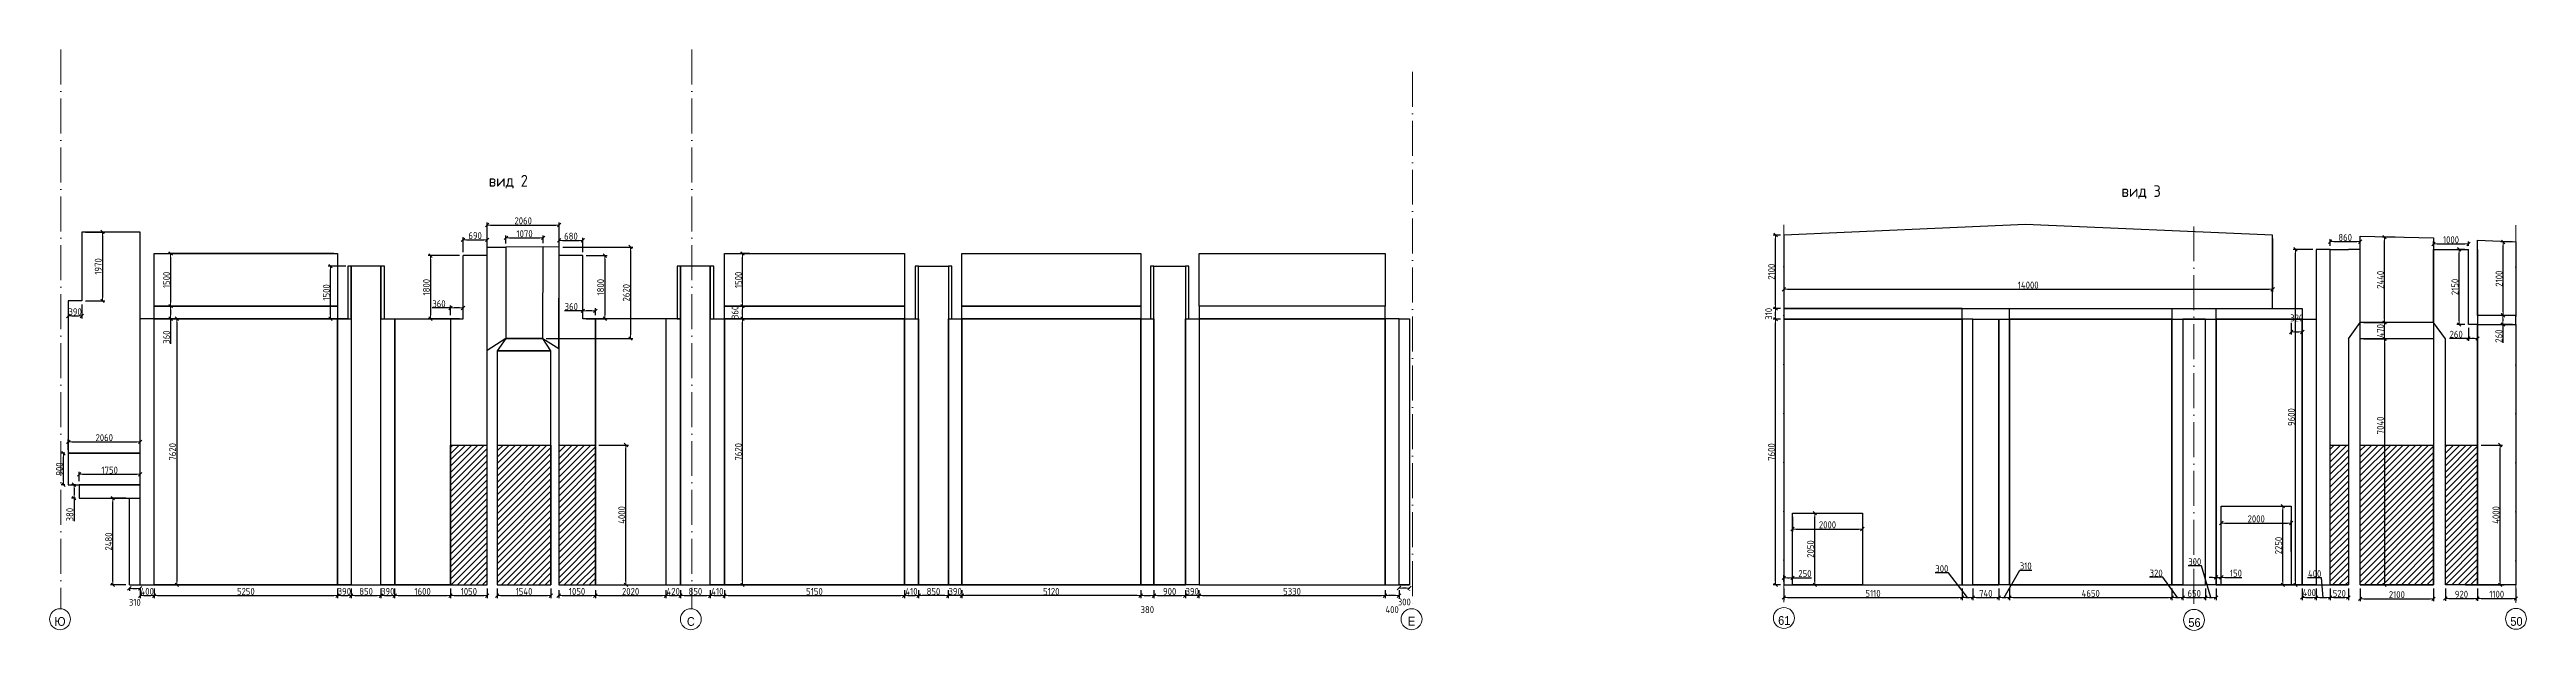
# Model space of a CAD drawing. Header units: millimetres. Extents: x 209 to 1046824, y -77613 to 504101.
# Drawn here: x 86819 to 157766, y 93787 to 110406 of the extents above; entities that cross this region are included whole.
import ezdxf

# ---------------------------------------------------------------- set-up
doc = ezdxf.new("R2010")
doc.units = ezdxf.units.MM
doc.linetypes.add('50_200_ШТРИХ_1Т_ш5_п1_п1_', pattern=[1400, 1000, -200, 0, -200])
for name, color, linetype, lineweight in [('Мет уголки', 5, 'Continuous', 30), ('Основные линии', 7, 'Continuous', 30), ('Размеры', 7, 'Continuous', 15), ('Таблица', 7, 'Continuous', 15)]:
    doc.layers.add(name, color=color, linetype=linetype, lineweight=lineweight)
for name, color, linetype, lineweight, true_color in [('Оси-1', 7, 'Continuous', 20, 0xaaaaaa), ('Оси-2', 7, 'Continuous', 9, 0xaaaaaa), ('Оси-3', 7, '50_200_ШТРИХ_1Т_ш5_п1_п1_', 9, 0xaaaaaa)]:
    doc.layers.add(name, color=color, linetype=linetype, lineweight=lineweight, true_color=true_color)
doc.styles.add('Arial', font='arial.ttf', dxfattribs={"width": 0.9, "height": 500})
doc.styles.add('СПДС', font='isocpeur.ttf', dxfattribs={"width": 0.9})
doc.dimstyles.new('Размера А3', dxfattribs={"dimtxt": 200, "dimasz": 100, "dimexe": 70, "dimexo": 100, "dimgap": 20, "dimtad": 1, "dimdec": 0, "dimrnd": 10, "dimzin": 0, "dimdsep": 46, "dimtxsty": 'СПДС', "dimblk": 'ARROWHEAD_6', "dimcen": 1, "dimclrd": 256, "dimclre": 256, "dimclrt": 256, "dimazin": 0, "dimtfac": 1, "dimtdec": 0, "dimtmove": 2, "dimatfit": 3, "dimfxl": 1, "dimtolj": 1, "dimtzin": 0, "dimarcsym": 0})

msp = doc.modelspace()

# ---------------------------------------------------------------- texts
at = {"layer": 'Оси-2', "char_height": 250, "attachment_point": 5, "line_spacing_factor": 0.936439, "style": 'Arial'}
for s, insert, width in [('\\pxqc,t4.572,9.144,13.716,18.288,22.86,27.432,32.004,36.576,41.148,45.72,50.292,54.864,59.436,64.008,68.58,73.152,77.724,82.296,86.868,91.44,96.012,100.584,105.156,109.728,114.3,118.872,123.444,128.016,132.588,137.16,141.732,146.304;Ю', (87118.6, 94040.7), 428.4), ('\\pxqc,t4.572,9.144,13.716,18.288,22.86,27.432,32.004,36.576,41.148,45.72,50.292,54.864,59.436,64.008,68.58,73.152,77.724,82.296,86.868,91.44,96.012,100.584,105.156,109.728,114.3,118.872,123.444,128.016,132.588,137.16,141.732,146.304;С', (105188.1, 94040.7), 428.4), ('\\pxqc,t4.572,9.144,13.716,18.288,22.86,27.432,32.004,36.576,41.148,45.72,50.292,54.864,59.436,64.008,68.58,73.152,77.724,82.296,86.868,91.44,96.012,100.584,105.156,109.728,114.3,118.872,123.444,128.016,132.588,137.16,141.732,146.304;{Е}', (125831.6, 94051.7), 428.4), ('\\pxqc,t4.572,9.144,13.716,18.288,22.86,27.432,32.004,36.576,41.148,45.72,50.292,54.864,59.436,64.008,68.58,73.152,77.724,82.296,86.868,91.44,96.012,100.584,105.156,109.728,114.3,118.872,123.444,128.016,132.588,137.16,141.732,146.304;{61}', (136507.6, 94069.1), 702), ('\\pxqc,t4.572,9.144,13.716,18.288,22.86,27.432,32.004,36.576,41.148,45.72,50.292,54.864,59.436,64.008,68.58,73.152,77.724,82.296,86.868,91.44,96.012,100.584,105.156,109.728,114.3,118.872,123.444,128.016,132.588,137.16,141.732,146.304;{56}', (148257.6, 94010.7), 702), ('\\pxqc,t4.572,9.144,13.716,18.288,22.86,27.432,32.004,36.576,41.148,45.72,50.292,54.864,59.436,64.008,68.58,73.152,77.724,82.296,86.868,91.44,96.012,100.584,105.156,109.728,114.3,118.872,123.444,128.016,132.588,137.16,141.732,146.304;{50}', (157480, 94041.7), 702)]:
    msp.add_mtext(s, dxfattribs=dict(at, insert=insert, width=width))
at = {"layer": 'Основные линии', "char_height": 335.67, "attachment_point": 1, "style": 'СПДС'}
for s, insert in [('вид 2', (99399, 106820.3)), ('вид 3', (146165.8, 106524.9))]:
    msp.add_mtext_dynamic_manual_height_columns(s, width=59136.488, gutter_width=1678.4, heights=[0], dxfattribs=dict(at, insert=insert))

# ---------------------------------------------------------------- blocks, each defined once
blk = doc.blocks.new('ARROWHEAD_6')
at = {"color": 0, "linetype": 'Continuous'}
for p, q in [((0, 0), (-1, 0)), ((-0.5, -0.5), (0.5, 0.5))]:
    blk.add_line(p, q, dxfattribs=at)
blk = doc.blocks.new('*D299')
at = {"layer": 'Defpoints', "color": 0, "transparency": 16777216}
for p in [(87666, 97955), (89416, 98254), (89416, 97955)]:
    blk.add_point(p, dxfattribs=at)
at = {"layer": 'Размеры', "lineweight": -2, "transparency": 16777216}
for p, q in [((87666, 98055), (87666, 98324)), ((87766, 98254), (89316, 98254)), ((89416, 98055), (89416, 98324))]:
    blk.add_line(p, q, dxfattribs=at)
at = {"layer": 'Размеры', "lineweight": -2, "transparency": 16777216, "xscale": 100, "yscale": 100, "zscale": 100, "rotation": 180}
blk.add_blockref('ARROWHEAD_6', (87666, 98254), dxfattribs=at)
at = {"layer": 'Размеры', "lineweight": -2, "transparency": 16777216, "xscale": 100, "yscale": 100, "zscale": 100}
blk.add_blockref('ARROWHEAD_6', (89416, 98254), dxfattribs=at)
at = {"layer": 'Размеры', "lineweight": 15, "transparency": 16777216, "insert": (88541, 98374), "char_height": 200, "attachment_point": 5, "style": 'СПДС'}
blk.add_mtext('\\A1;1750', dxfattribs=at)
blk = doc.blocks.new('*D300')
at = {"layer": 'Defpoints', "color": 0, "transparency": 16777216}
for p in [(87356, 98855), (89416, 99182), (89416, 98855)]:
    blk.add_point(p, dxfattribs=at)
at = {"layer": 'Размеры', "lineweight": -2, "transparency": 16777216}
for p, q in [((87356, 98955), (87356, 99252)), ((87456, 99182), (89316, 99182)), ((89416, 98955), (89416, 99252))]:
    blk.add_line(p, q, dxfattribs=at)
at = {"layer": 'Размеры', "lineweight": -2, "transparency": 16777216, "xscale": 100, "yscale": 100, "zscale": 100, "rotation": 180}
blk.add_blockref('ARROWHEAD_6', (87356, 99182), dxfattribs=at)
at = {"layer": 'Размеры', "lineweight": -2, "transparency": 16777216, "xscale": 100, "yscale": 100, "zscale": 100}
blk.add_blockref('ARROWHEAD_6', (89416, 99182), dxfattribs=at)
at = {"layer": 'Размеры', "lineweight": 15, "transparency": 16777216, "insert": (88386, 99302), "char_height": 200, "attachment_point": 5, "style": 'СПДС'}
blk.add_mtext('\\A1;2060', dxfattribs=at)
blk = doc.blocks.new('*D301')
at = {"layer": 'Defpoints', "color": 0, "transparency": 16777216}
for p in [(87746, 105185), (87746, 103215), (88334, 103215)]:
    blk.add_point(p, dxfattribs=at)
at = {"layer": 'Размеры', "lineweight": -2, "transparency": 16777216}
for p, q in [((87846, 105185), (88404, 105185)), ((88334, 105085), (88334, 103315)), ((87846, 103215), (88404, 103215))]:
    blk.add_line(p, q, dxfattribs=at)
at = {"layer": 'Размеры', "lineweight": -2, "transparency": 16777216, "xscale": 100, "yscale": 100, "zscale": 100}
for p, rotation in [((88334, 105185), 90), ((88334, 103215), 270)]:
    blk.add_blockref('ARROWHEAD_6', p, dxfattribs=dict(at, rotation=rotation))
at = {"layer": 'Размеры', "lineweight": 15, "transparency": 16777216, "insert": (88214, 104200), "char_height": 200, "attachment_point": 5, "rotation": 90, "style": 'СПДС'}
blk.add_mtext('\\A1;1970', dxfattribs=at)
blk = doc.blocks.new('*D302')
at = {"layer": 'Defpoints', "color": 0, "transparency": 16777216}
for p in [(87356, 103215), (87746, 103215), (87746, 102783)]:
    blk.add_point(p, dxfattribs=at)
at = {"layer": 'Размеры', "lineweight": -2, "transparency": 16777216}
for p, q in [((87356, 103115), (87356, 102713)), ((87746, 103115), (87746, 102713)), ((87456, 102783), (87646, 102783))]:
    blk.add_line(p, q, dxfattribs=at)
at = {"layer": 'Размеры', "lineweight": -2, "transparency": 16777216, "xscale": 100, "yscale": 100, "zscale": 100, "rotation": 180}
blk.add_blockref('ARROWHEAD_6', (87356, 102783), dxfattribs=at)
at = {"layer": 'Размеры', "lineweight": -2, "transparency": 16777216, "xscale": 100, "yscale": 100, "zscale": 100}
blk.add_blockref('ARROWHEAD_6', (87746, 102783), dxfattribs=at)
at = {"layer": 'Размеры', "lineweight": 15, "transparency": 16777216, "insert": (87551, 102903), "char_height": 200, "attachment_point": 5, "style": 'СПДС'}
blk.add_mtext('\\A1;390', dxfattribs=at)
blk = doc.blocks.new('*D303')
at = {"layer": 'Defpoints', "color": 0, "transparency": 16777216}
for p in [(88632, 97570), (89106, 97570), (89106, 95090)]:
    blk.add_point(p, dxfattribs=at)
at = {"layer": 'Размеры', "lineweight": -2, "transparency": 16777216}
for p, q in [((89006, 97570), (88562, 97570)), ((88632, 95190), (88632, 97470)), ((89006, 95090), (88562, 95090))]:
    blk.add_line(p, q, dxfattribs=at)
at = {"layer": 'Размеры', "lineweight": -2, "transparency": 16777216, "xscale": 100, "yscale": 100, "zscale": 100}
for p, rotation in [((88632, 97570), 90), ((88632, 95090), 270)]:
    blk.add_blockref('ARROWHEAD_6', p, dxfattribs=dict(at, rotation=rotation))
at = {"layer": 'Размеры', "lineweight": 15, "transparency": 16777216, "insert": (88512, 96330), "char_height": 200, "attachment_point": 5, "rotation": 90, "style": 'СПДС'}
blk.add_mtext('\\A1;2480', dxfattribs=at)
blk = doc.blocks.new('*D326')
at = {"layer": 'Defpoints', "color": 0, "transparency": 16777216}
for p in [(89106, 95090), (89416, 95090), (89416, 94989)]:
    blk.add_point(p, dxfattribs=at)
at = {"layer": 'Размеры', "lineweight": -2, "transparency": 16777216}
for p, q in [((89106, 94990), (89106, 94919)), ((89206, 94989), (89316, 94989)), ((89416, 94990), (89416, 94919))]:
    blk.add_line(p, q, dxfattribs=at)
at = {"layer": 'Размеры', "lineweight": -2, "transparency": 16777216, "xscale": 100, "yscale": 100, "zscale": 100, "rotation": 180}
blk.add_blockref('ARROWHEAD_6', (89106, 94989), dxfattribs=at)
at = {"layer": 'Размеры', "lineweight": -2, "transparency": 16777216, "xscale": 100, "yscale": 100, "zscale": 100}
blk.add_blockref('ARROWHEAD_6', (89416, 94989), dxfattribs=at)
at = {"layer": 'Размеры', "lineweight": 15, "transparency": 16777216, "insert": (89261, 94589), "char_height": 200, "attachment_point": 5, "style": 'СПДС'}
blk.add_mtext('\\A1;310', dxfattribs=at)
blk = doc.blocks.new('*D327')
at = {"layer": 'Defpoints', "color": 0, "transparency": 16777216}
for p in [(89416, 95090), (89816, 95090), (89816, 94782)]:
    blk.add_point(p, dxfattribs=at)
at = {"layer": 'Размеры', "lineweight": -2, "transparency": 16777216}
for p, q in [((89416, 94990), (89416, 94712)), ((89516, 94782), (89716, 94782)), ((89816, 94990), (89816, 94712))]:
    blk.add_line(p, q, dxfattribs=at)
at = {"layer": 'Размеры', "lineweight": -2, "transparency": 16777216, "xscale": 100, "yscale": 100, "zscale": 100, "rotation": 180}
blk.add_blockref('ARROWHEAD_6', (89416, 94782), dxfattribs=at)
at = {"layer": 'Размеры', "lineweight": -2, "transparency": 16777216, "xscale": 100, "yscale": 100, "zscale": 100}
blk.add_blockref('ARROWHEAD_6', (89816, 94782), dxfattribs=at)
at = {"layer": 'Размеры', "lineweight": 15, "transparency": 16777216, "insert": (89616, 94902), "char_height": 200, "attachment_point": 5, "style": 'СПДС'}
blk.add_mtext('\\A1;400', dxfattribs=at)
blk = doc.blocks.new('*D328')
at = {"layer": 'Defpoints', "color": 0, "transparency": 16777216}
for p in [(89816, 95090), (95066, 95090), (95066, 94782)]:
    blk.add_point(p, dxfattribs=at)
at = {"layer": 'Размеры', "lineweight": -2, "transparency": 16777216}
for p, q in [((89816, 94990), (89816, 94712)), ((89916, 94782), (94966, 94782)), ((95066, 94990), (95066, 94712))]:
    blk.add_line(p, q, dxfattribs=at)
at = {"layer": 'Размеры', "lineweight": -2, "transparency": 16777216, "xscale": 100, "yscale": 100, "zscale": 100, "rotation": 180}
blk.add_blockref('ARROWHEAD_6', (89816, 94782), dxfattribs=at)
at = {"layer": 'Размеры', "lineweight": -2, "transparency": 16777216, "xscale": 100, "yscale": 100, "zscale": 100}
blk.add_blockref('ARROWHEAD_6', (95066, 94782), dxfattribs=at)
at = {"layer": 'Размеры', "lineweight": 15, "transparency": 16777216, "insert": (92441, 94902), "char_height": 200, "attachment_point": 5, "style": 'СПДС'}
blk.add_mtext('\\A1;5250', dxfattribs=at)
blk = doc.blocks.new('*D329')
at = {"layer": 'Defpoints', "color": 0, "transparency": 16777216}
for p in [(95066, 95090), (95460, 95090), (95460, 94782)]:
    blk.add_point(p, dxfattribs=at)
at = {"layer": 'Размеры', "lineweight": -2, "transparency": 16777216}
for p, q in [((95066, 94990), (95066, 94712)), ((95166, 94782), (95360, 94782)), ((95460, 94990), (95460, 94712))]:
    blk.add_line(p, q, dxfattribs=at)
at = {"layer": 'Размеры', "lineweight": -2, "transparency": 16777216, "xscale": 100, "yscale": 100, "zscale": 100, "rotation": 180}
blk.add_blockref('ARROWHEAD_6', (95066, 94782), dxfattribs=at)
at = {"layer": 'Размеры', "lineweight": -2, "transparency": 16777216, "xscale": 100, "yscale": 100, "zscale": 100}
blk.add_blockref('ARROWHEAD_6', (95460, 94782), dxfattribs=at)
at = {"layer": 'Размеры', "lineweight": 15, "transparency": 16777216, "insert": (95263, 94902), "char_height": 200, "attachment_point": 5, "style": 'СПДС'}
blk.add_mtext('\\A1;390', dxfattribs=at)
blk = doc.blocks.new('*D330')
at = {"layer": 'Defpoints', "color": 0, "transparency": 16777216}
for p in [(95460, 95090), (96310, 95090), (96310, 94782)]:
    blk.add_point(p, dxfattribs=at)
at = {"layer": 'Размеры', "lineweight": -2, "transparency": 16777216}
for p, q in [((95460, 94990), (95460, 94712)), ((95560, 94782), (96210, 94782)), ((96310, 94990), (96310, 94712))]:
    blk.add_line(p, q, dxfattribs=at)
at = {"layer": 'Размеры', "lineweight": -2, "transparency": 16777216, "xscale": 100, "yscale": 100, "zscale": 100, "rotation": 180}
blk.add_blockref('ARROWHEAD_6', (95460, 94782), dxfattribs=at)
at = {"layer": 'Размеры', "lineweight": -2, "transparency": 16777216, "xscale": 100, "yscale": 100, "zscale": 100}
blk.add_blockref('ARROWHEAD_6', (96310, 94782), dxfattribs=at)
at = {"layer": 'Размеры', "lineweight": 15, "transparency": 16777216, "insert": (95885, 94902), "char_height": 200, "attachment_point": 5, "style": 'СПДС'}
blk.add_mtext('\\A1;850', dxfattribs=at)
blk = doc.blocks.new('*D331')
at = {"layer": 'Defpoints', "color": 0, "transparency": 16777216}
for p in [(96310, 95090), (96704, 95090), (96704, 94782)]:
    blk.add_point(p, dxfattribs=at)
at = {"layer": 'Размеры', "lineweight": -2, "transparency": 16777216}
for p, q in [((96310, 94990), (96310, 94712)), ((96410, 94782), (96604, 94782)), ((96704, 94990), (96704, 94712))]:
    blk.add_line(p, q, dxfattribs=at)
at = {"layer": 'Размеры', "lineweight": -2, "transparency": 16777216, "xscale": 100, "yscale": 100, "zscale": 100, "rotation": 180}
blk.add_blockref('ARROWHEAD_6', (96310, 94782), dxfattribs=at)
at = {"layer": 'Размеры', "lineweight": -2, "transparency": 16777216, "xscale": 100, "yscale": 100, "zscale": 100}
blk.add_blockref('ARROWHEAD_6', (96704, 94782), dxfattribs=at)
at = {"layer": 'Размеры', "lineweight": 15, "transparency": 16777216, "insert": (96507, 94902), "char_height": 200, "attachment_point": 5, "style": 'СПДС'}
blk.add_mtext('\\A1;390', dxfattribs=at)
blk = doc.blocks.new('*D332')
at = {"layer": 'Defpoints', "color": 0, "transparency": 16777216}
for p in [(96704, 95090), (98304, 95090), (98304, 94782)]:
    blk.add_point(p, dxfattribs=at)
at = {"layer": 'Размеры', "lineweight": -2, "transparency": 16777216}
for p, q in [((96704, 94990), (96704, 94712)), ((96804, 94782), (98204, 94782)), ((98304, 94990), (98304, 94712))]:
    blk.add_line(p, q, dxfattribs=at)
at = {"layer": 'Размеры', "lineweight": -2, "transparency": 16777216, "xscale": 100, "yscale": 100, "zscale": 100, "rotation": 180}
blk.add_blockref('ARROWHEAD_6', (96704, 94782), dxfattribs=at)
at = {"layer": 'Размеры', "lineweight": -2, "transparency": 16777216, "xscale": 100, "yscale": 100, "zscale": 100}
blk.add_blockref('ARROWHEAD_6', (98304, 94782), dxfattribs=at)
at = {"layer": 'Размеры', "lineweight": 15, "transparency": 16777216, "insert": (97504, 94902), "char_height": 200, "attachment_point": 5, "style": 'СПДС'}
blk.add_mtext('\\A1;1600', dxfattribs=at)
blk = doc.blocks.new('*D333')
at = {"layer": 'Defpoints', "color": 0, "transparency": 16777216}
for p in [(98304, 95090), (99354, 95090), (99354, 94782)]:
    blk.add_point(p, dxfattribs=at)
at = {"layer": 'Размеры', "lineweight": -2, "transparency": 16777216}
for p, q in [((98304, 94990), (98304, 94712)), ((98404, 94782), (99254, 94782)), ((99354, 94990), (99354, 94712))]:
    blk.add_line(p, q, dxfattribs=at)
at = {"layer": 'Размеры', "lineweight": -2, "transparency": 16777216, "xscale": 100, "yscale": 100, "zscale": 100, "rotation": 180}
blk.add_blockref('ARROWHEAD_6', (98304, 94782), dxfattribs=at)
at = {"layer": 'Размеры', "lineweight": -2, "transparency": 16777216, "xscale": 100, "yscale": 100, "zscale": 100}
blk.add_blockref('ARROWHEAD_6', (99354, 94782), dxfattribs=at)
at = {"layer": 'Размеры', "lineweight": 15, "transparency": 16777216, "insert": (98829, 94902), "char_height": 200, "attachment_point": 5, "style": 'СПДС'}
blk.add_mtext('\\A1;1050', dxfattribs=at)
blk = doc.blocks.new('*D334')
at = {"layer": 'Defpoints', "color": 0, "transparency": 16777216}
for p in [(99640, 95090), (101180, 95090), (101180, 94782)]:
    blk.add_point(p, dxfattribs=at)
at = {"layer": 'Размеры', "lineweight": -2, "transparency": 16777216}
for p, q in [((99640, 94990), (99640, 94712)), ((99740, 94782), (101080, 94782)), ((101180, 94990), (101180, 94712))]:
    blk.add_line(p, q, dxfattribs=at)
at = {"layer": 'Размеры', "lineweight": -2, "transparency": 16777216, "xscale": 100, "yscale": 100, "zscale": 100, "rotation": 180}
blk.add_blockref('ARROWHEAD_6', (99640, 94782), dxfattribs=at)
at = {"layer": 'Размеры', "lineweight": -2, "transparency": 16777216, "xscale": 100, "yscale": 100, "zscale": 100}
blk.add_blockref('ARROWHEAD_6', (101180, 94782), dxfattribs=at)
at = {"layer": 'Размеры', "lineweight": 15, "transparency": 16777216, "insert": (100410, 94902), "char_height": 200, "attachment_point": 5, "style": 'СПДС'}
blk.add_mtext('\\A1;1540', dxfattribs=at)
blk = doc.blocks.new('*D257')
at = {"layer": 'Defpoints', "color": 0, "transparency": 16777216}
for p in [(125473, 95042), (125473, 95000), (125773, 95042)]:
    blk.add_point(p, dxfattribs=at)
at = {"layer": 'Размеры', "lineweight": -2, "transparency": 16777216}
for p, q in [((125473, 94942), (125473, 94930)), ((125673, 95000), (125573, 95000)), ((125773, 94942), (125773, 94930))]:
    blk.add_line(p, q, dxfattribs=at)
at = {"layer": 'Размеры', "lineweight": -2, "transparency": 16777216, "xscale": 100, "yscale": 100, "zscale": 100, "rotation": 180}
blk.add_blockref('ARROWHEAD_6', (125473, 95000), dxfattribs=at)
at = {"layer": 'Размеры', "lineweight": -2, "transparency": 16777216, "xscale": 100, "yscale": 100, "zscale": 100}
blk.add_blockref('ARROWHEAD_6', (125773, 95000), dxfattribs=at)
at = {"layer": 'Размеры', "lineweight": 15, "transparency": 16777216, "insert": (125623, 94600), "char_height": 200, "attachment_point": 5, "style": 'СПДС'}
blk.add_mtext('\\A1;300', dxfattribs=at)
blk = doc.blocks.new('*D258')
at = {"layer": 'Defpoints', "color": 0, "transparency": 16777216}
for p in [(125073, 95042), (125073, 94782), (125473, 95042)]:
    blk.add_point(p, dxfattribs=at)
at = {"layer": 'Размеры', "lineweight": -2, "transparency": 16777216}
for p, q in [((125073, 94942), (125073, 94712)), ((125373, 94782), (125173, 94782)), ((125473, 94942), (125473, 94712))]:
    blk.add_line(p, q, dxfattribs=at)
at = {"layer": 'Размеры', "lineweight": -2, "transparency": 16777216, "xscale": 100, "yscale": 100, "zscale": 100, "rotation": 180}
blk.add_blockref('ARROWHEAD_6', (125073, 94782), dxfattribs=at)
at = {"layer": 'Размеры', "lineweight": -2, "transparency": 16777216, "xscale": 100, "yscale": 100, "zscale": 100}
blk.add_blockref('ARROWHEAD_6', (125473, 94782), dxfattribs=at)
at = {"layer": 'Размеры', "lineweight": 15, "transparency": 16777216, "insert": (125273, 94382), "char_height": 200, "attachment_point": 5, "style": 'СПДС'}
blk.add_mtext('\\A1;400', dxfattribs=at)
blk = doc.blocks.new('*D259')
at = {"layer": 'Defpoints', "color": 0, "transparency": 16777216}
for p in [(119743, 95042), (125073, 95042), (125073, 94782)]:
    blk.add_point(p, dxfattribs=at)
at = {"layer": 'Размеры', "lineweight": -2, "transparency": 16777216}
for p, q in [((119743, 94942), (119743, 94712)), ((119843, 94782), (124973, 94782)), ((125073, 94942), (125073, 94712))]:
    blk.add_line(p, q, dxfattribs=at)
at = {"layer": 'Размеры', "lineweight": -2, "transparency": 16777216, "xscale": 100, "yscale": 100, "zscale": 100, "rotation": 180}
blk.add_blockref('ARROWHEAD_6', (119743, 94782), dxfattribs=at)
at = {"layer": 'Размеры', "lineweight": -2, "transparency": 16777216, "xscale": 100, "yscale": 100, "zscale": 100}
blk.add_blockref('ARROWHEAD_6', (125073, 94782), dxfattribs=at)
at = {"layer": 'Размеры', "lineweight": 15, "transparency": 16777216, "insert": (122408, 94902), "char_height": 200, "attachment_point": 5, "style": 'СПДС'}
blk.add_mtext('\\A1;5330', dxfattribs=at)
blk = doc.blocks.new('*D260')
at = {"layer": 'Defpoints', "color": 0, "transparency": 16777216}
for p in [(119353, 95042), (119353, 94782), (119743, 95042)]:
    blk.add_point(p, dxfattribs=at)
at = {"layer": 'Размеры', "lineweight": -2, "transparency": 16777216}
for p, q in [((119353, 94942), (119353, 94712)), ((119643, 94782), (119453, 94782)), ((119743, 94942), (119743, 94712))]:
    blk.add_line(p, q, dxfattribs=at)
at = {"layer": 'Размеры', "lineweight": -2, "transparency": 16777216, "xscale": 100, "yscale": 100, "zscale": 100, "rotation": 180}
blk.add_blockref('ARROWHEAD_6', (119353, 94782), dxfattribs=at)
at = {"layer": 'Размеры', "lineweight": -2, "transparency": 16777216, "xscale": 100, "yscale": 100, "zscale": 100}
blk.add_blockref('ARROWHEAD_6', (119743, 94782), dxfattribs=at)
at = {"layer": 'Размеры', "lineweight": 15, "transparency": 16777216, "insert": (119548, 94902), "char_height": 200, "attachment_point": 5, "style": 'СПДС'}
blk.add_mtext('\\A1;390', dxfattribs=at)
blk = doc.blocks.new('*D261')
at = {"layer": 'Defpoints', "color": 0, "transparency": 16777216}
for p in [(118453, 95042), (119353, 95042), (119353, 94782)]:
    blk.add_point(p, dxfattribs=at)
at = {"layer": 'Размеры', "lineweight": -2, "transparency": 16777216}
for p, q in [((118453, 94942), (118453, 94712)), ((118553, 94782), (119253, 94782)), ((119353, 94942), (119353, 94712))]:
    blk.add_line(p, q, dxfattribs=at)
at = {"layer": 'Размеры', "lineweight": -2, "transparency": 16777216, "xscale": 100, "yscale": 100, "zscale": 100, "rotation": 180}
blk.add_blockref('ARROWHEAD_6', (118453, 94782), dxfattribs=at)
at = {"layer": 'Размеры', "lineweight": -2, "transparency": 16777216, "xscale": 100, "yscale": 100, "zscale": 100}
blk.add_blockref('ARROWHEAD_6', (119353, 94782), dxfattribs=at)
at = {"layer": 'Размеры', "lineweight": 15, "transparency": 16777216, "insert": (118903, 94902), "char_height": 200, "attachment_point": 5, "style": 'СПДС'}
blk.add_mtext('\\A1;900', dxfattribs=at)
blk = doc.blocks.new('*D262')
at = {"layer": 'Defpoints', "color": 0, "transparency": 16777216}
for p in [(118073, 95042), (118453, 95042), (118453, 94782)]:
    blk.add_point(p, dxfattribs=at)
at = {"layer": 'Размеры', "lineweight": -2, "transparency": 16777216}
for p, q in [((118073, 94942), (118073, 94712)), ((118173, 94782), (118353, 94782)), ((118453, 94942), (118453, 94712))]:
    blk.add_line(p, q, dxfattribs=at)
at = {"layer": 'Размеры', "lineweight": -2, "transparency": 16777216, "xscale": 100, "yscale": 100, "zscale": 100, "rotation": 180}
blk.add_blockref('ARROWHEAD_6', (118073, 94782), dxfattribs=at)
at = {"layer": 'Размеры', "lineweight": -2, "transparency": 16777216, "xscale": 100, "yscale": 100, "zscale": 100}
blk.add_blockref('ARROWHEAD_6', (118453, 94782), dxfattribs=at)
at = {"layer": 'Размеры', "lineweight": 15, "transparency": 16777216, "insert": (118263, 94382), "char_height": 200, "attachment_point": 5, "style": 'СПДС'}
blk.add_mtext('\\A1;380', dxfattribs=at)
blk = doc.blocks.new('*D263')
at = {"layer": 'Defpoints', "color": 0, "transparency": 16777216}
for p in [(112953, 95042), (112953, 94782), (118073, 95042)]:
    blk.add_point(p, dxfattribs=at)
at = {"layer": 'Размеры', "lineweight": -2, "transparency": 16777216}
for p, q in [((112953, 94942), (112953, 94712)), ((117973, 94782), (113053, 94782)), ((118073, 94942), (118073, 94712))]:
    blk.add_line(p, q, dxfattribs=at)
at = {"layer": 'Размеры', "lineweight": -2, "transparency": 16777216, "xscale": 100, "yscale": 100, "zscale": 100, "rotation": 180}
blk.add_blockref('ARROWHEAD_6', (112953, 94782), dxfattribs=at)
at = {"layer": 'Размеры', "lineweight": -2, "transparency": 16777216, "xscale": 100, "yscale": 100, "zscale": 100}
blk.add_blockref('ARROWHEAD_6', (118073, 94782), dxfattribs=at)
at = {"layer": 'Размеры', "lineweight": 15, "transparency": 16777216, "insert": (115513, 94902), "char_height": 200, "attachment_point": 5, "style": 'СПДС'}
blk.add_mtext('\\A1;5120', dxfattribs=at)
blk = doc.blocks.new('*D264')
at = {"layer": 'Defpoints', "color": 0, "transparency": 16777216}
for p in [(112563, 95042), (112563, 94782), (112953, 95042)]:
    blk.add_point(p, dxfattribs=at)
at = {"layer": 'Размеры', "lineweight": -2, "transparency": 16777216}
for p, q in [((112563, 94942), (112563, 94712)), ((112853, 94782), (112663, 94782)), ((112953, 94942), (112953, 94712))]:
    blk.add_line(p, q, dxfattribs=at)
at = {"layer": 'Размеры', "lineweight": -2, "transparency": 16777216, "xscale": 100, "yscale": 100, "zscale": 100, "rotation": 180}
blk.add_blockref('ARROWHEAD_6', (112563, 94782), dxfattribs=at)
at = {"layer": 'Размеры', "lineweight": -2, "transparency": 16777216, "xscale": 100, "yscale": 100, "zscale": 100}
blk.add_blockref('ARROWHEAD_6', (112953, 94782), dxfattribs=at)
at = {"layer": 'Размеры', "lineweight": 15, "transparency": 16777216, "insert": (112758, 94902), "char_height": 200, "attachment_point": 5, "style": 'СПДС'}
blk.add_mtext('\\A1;390', dxfattribs=at)
blk = doc.blocks.new('*D265')
at = {"layer": 'Defpoints', "color": 0, "transparency": 16777216}
for p in [(111713, 95042), (111713, 94782), (112563, 95042)]:
    blk.add_point(p, dxfattribs=at)
at = {"layer": 'Размеры', "lineweight": -2, "transparency": 16777216}
for p, q in [((111713, 94942), (111713, 94712)), ((112463, 94782), (111813, 94782)), ((112563, 94942), (112563, 94712))]:
    blk.add_line(p, q, dxfattribs=at)
at = {"layer": 'Размеры', "lineweight": -2, "transparency": 16777216, "xscale": 100, "yscale": 100, "zscale": 100, "rotation": 180}
blk.add_blockref('ARROWHEAD_6', (111713, 94782), dxfattribs=at)
at = {"layer": 'Размеры', "lineweight": -2, "transparency": 16777216, "xscale": 100, "yscale": 100, "zscale": 100}
blk.add_blockref('ARROWHEAD_6', (112563, 94782), dxfattribs=at)
at = {"layer": 'Размеры', "lineweight": 15, "transparency": 16777216, "insert": (112138, 94902), "char_height": 200, "attachment_point": 5, "style": 'СПДС'}
blk.add_mtext('\\A1;850', dxfattribs=at)
blk = doc.blocks.new('*D266')
at = {"layer": 'Defpoints', "color": 0, "transparency": 16777216}
for p in [(111303, 95042), (111713, 95042), (111713, 94782)]:
    blk.add_point(p, dxfattribs=at)
at = {"layer": 'Размеры', "lineweight": -2, "transparency": 16777216}
for p, q in [((111303, 94942), (111303, 94712)), ((111403, 94782), (111613, 94782)), ((111713, 94942), (111713, 94712))]:
    blk.add_line(p, q, dxfattribs=at)
at = {"layer": 'Размеры', "lineweight": -2, "transparency": 16777216, "xscale": 100, "yscale": 100, "zscale": 100, "rotation": 180}
blk.add_blockref('ARROWHEAD_6', (111303, 94782), dxfattribs=at)
at = {"layer": 'Размеры', "lineweight": -2, "transparency": 16777216, "xscale": 100, "yscale": 100, "zscale": 100}
blk.add_blockref('ARROWHEAD_6', (111713, 94782), dxfattribs=at)
at = {"layer": 'Размеры', "lineweight": 15, "transparency": 16777216, "insert": (111508, 94902), "char_height": 200, "attachment_point": 5, "style": 'СПДС'}
blk.add_mtext('\\A1;410', dxfattribs=at)
blk = doc.blocks.new('*D267')
at = {"layer": 'Defpoints', "color": 0, "transparency": 16777216}
for p in [(106153, 95042), (111303, 95042), (111303, 94782)]:
    blk.add_point(p, dxfattribs=at)
at = {"layer": 'Размеры', "lineweight": -2, "transparency": 16777216}
for p, q in [((106153, 94942), (106153, 94712)), ((106253, 94782), (111203, 94782)), ((111303, 94942), (111303, 94712))]:
    blk.add_line(p, q, dxfattribs=at)
at = {"layer": 'Размеры', "lineweight": -2, "transparency": 16777216, "xscale": 100, "yscale": 100, "zscale": 100, "rotation": 180}
blk.add_blockref('ARROWHEAD_6', (106153, 94782), dxfattribs=at)
at = {"layer": 'Размеры', "lineweight": -2, "transparency": 16777216, "xscale": 100, "yscale": 100, "zscale": 100}
blk.add_blockref('ARROWHEAD_6', (111303, 94782), dxfattribs=at)
at = {"layer": 'Размеры', "lineweight": 15, "transparency": 16777216, "insert": (108728, 94902), "char_height": 200, "attachment_point": 5, "style": 'СПДС'}
blk.add_mtext('\\A1;5150', dxfattribs=at)
blk = doc.blocks.new('*D268')
at = {"layer": 'Defpoints', "color": 0, "transparency": 16777216}
for p in [(105743, 95042), (106153, 95042), (106153, 94782)]:
    blk.add_point(p, dxfattribs=at)
at = {"layer": 'Размеры', "lineweight": -2, "transparency": 16777216}
for p, q in [((105743, 94942), (105743, 94712)), ((105843, 94782), (106053, 94782)), ((106153, 94942), (106153, 94712))]:
    blk.add_line(p, q, dxfattribs=at)
at = {"layer": 'Размеры', "lineweight": -2, "transparency": 16777216, "xscale": 100, "yscale": 100, "zscale": 100, "rotation": 180}
blk.add_blockref('ARROWHEAD_6', (105743, 94782), dxfattribs=at)
at = {"layer": 'Размеры', "lineweight": -2, "transparency": 16777216, "xscale": 100, "yscale": 100, "zscale": 100}
blk.add_blockref('ARROWHEAD_6', (106153, 94782), dxfattribs=at)
at = {"layer": 'Размеры', "lineweight": 15, "transparency": 16777216, "insert": (105948, 94902), "char_height": 200, "attachment_point": 5, "style": 'СПДС'}
blk.add_mtext('\\A1;410', dxfattribs=at)
blk = doc.blocks.new('*D269')
at = {"layer": 'Defpoints', "color": 0, "transparency": 16777216}
for p in [(104893, 95042), (105743, 95042), (105743, 94782)]:
    blk.add_point(p, dxfattribs=at)
at = {"layer": 'Размеры', "lineweight": -2, "transparency": 16777216}
for p, q in [((104893, 94942), (104893, 94712)), ((104993, 94782), (105643, 94782)), ((105743, 94942), (105743, 94712))]:
    blk.add_line(p, q, dxfattribs=at)
at = {"layer": 'Размеры', "lineweight": -2, "transparency": 16777216, "xscale": 100, "yscale": 100, "zscale": 100, "rotation": 180}
blk.add_blockref('ARROWHEAD_6', (104893, 94782), dxfattribs=at)
at = {"layer": 'Размеры', "lineweight": -2, "transparency": 16777216, "xscale": 100, "yscale": 100, "zscale": 100}
blk.add_blockref('ARROWHEAD_6', (105743, 94782), dxfattribs=at)
at = {"layer": 'Размеры', "lineweight": 15, "transparency": 16777216, "insert": (105318, 94902), "char_height": 200, "attachment_point": 5, "style": 'СПДС'}
blk.add_mtext('\\A1;850', dxfattribs=at)
blk = doc.blocks.new('*D270')
at = {"layer": 'Defpoints', "color": 0, "transparency": 16777216}
for p in [(104473, 95042), (104893, 95042), (104893, 94782)]:
    blk.add_point(p, dxfattribs=at)
at = {"layer": 'Размеры', "lineweight": -2, "transparency": 16777216}
for p, q in [((104473, 94942), (104473, 94712)), ((104573, 94782), (104793, 94782)), ((104893, 94942), (104893, 94712))]:
    blk.add_line(p, q, dxfattribs=at)
at = {"layer": 'Размеры', "lineweight": -2, "transparency": 16777216, "xscale": 100, "yscale": 100, "zscale": 100, "rotation": 180}
blk.add_blockref('ARROWHEAD_6', (104473, 94782), dxfattribs=at)
at = {"layer": 'Размеры', "lineweight": -2, "transparency": 16777216, "xscale": 100, "yscale": 100, "zscale": 100}
blk.add_blockref('ARROWHEAD_6', (104893, 94782), dxfattribs=at)
at = {"layer": 'Размеры', "lineweight": 15, "transparency": 16777216, "insert": (104683, 94902), "char_height": 200, "attachment_point": 5, "style": 'СПДС'}
blk.add_mtext('\\A1;420', dxfattribs=at)
blk = doc.blocks.new('*D271')
at = {"layer": 'Defpoints', "color": 0, "transparency": 16777216}
for p in [(101403, 95042), (102453, 95042), (102453, 94782)]:
    blk.add_point(p, dxfattribs=at)
at = {"layer": 'Размеры', "lineweight": -2, "transparency": 16777216}
for p, q in [((101403, 94942), (101403, 94712)), ((101503, 94782), (102353, 94782)), ((102453, 94942), (102453, 94712))]:
    blk.add_line(p, q, dxfattribs=at)
at = {"layer": 'Размеры', "lineweight": -2, "transparency": 16777216, "xscale": 100, "yscale": 100, "zscale": 100, "rotation": 180}
blk.add_blockref('ARROWHEAD_6', (101403, 94782), dxfattribs=at)
at = {"layer": 'Размеры', "lineweight": -2, "transparency": 16777216, "xscale": 100, "yscale": 100, "zscale": 100}
blk.add_blockref('ARROWHEAD_6', (102453, 94782), dxfattribs=at)
at = {"layer": 'Размеры', "lineweight": 15, "transparency": 16777216, "insert": (101928, 94902), "char_height": 200, "attachment_point": 5, "style": 'СПДС'}
blk.add_mtext('\\A1;1050', dxfattribs=at)
blk = doc.blocks.new('*D272')
at = {"layer": 'Defpoints', "color": 0, "transparency": 16777216}
for p in [(102453, 95042), (104473, 95042), (104473, 94782)]:
    blk.add_point(p, dxfattribs=at)
at = {"layer": 'Размеры', "lineweight": -2, "transparency": 16777216}
for p, q in [((102453, 94942), (102453, 94712)), ((102553, 94782), (104373, 94782)), ((104473, 94942), (104473, 94712))]:
    blk.add_line(p, q, dxfattribs=at)
at = {"layer": 'Размеры', "lineweight": -2, "transparency": 16777216, "xscale": 100, "yscale": 100, "zscale": 100, "rotation": 180}
blk.add_blockref('ARROWHEAD_6', (102453, 94782), dxfattribs=at)
at = {"layer": 'Размеры', "lineweight": -2, "transparency": 16777216, "xscale": 100, "yscale": 100, "zscale": 100}
blk.add_blockref('ARROWHEAD_6', (104473, 94782), dxfattribs=at)
at = {"layer": 'Размеры', "lineweight": 15, "transparency": 16777216, "insert": (103463, 94902), "char_height": 200, "attachment_point": 5, "style": 'СПДС'}
blk.add_mtext('\\A1;2020', dxfattribs=at)
blk = doc.blocks.new('*D273')
at = {"layer": 'Defpoints', "color": 0, "transparency": 16777216}
for p in [(94868, 104210), (95410, 104210), (95460, 102705)]:
    blk.add_point(p, dxfattribs=at)
at = {"layer": 'Размеры', "lineweight": -2, "transparency": 16777216}
for p, q in [((95310, 104210), (94798, 104210)), ((94868, 102805), (94868, 104110)), ((95360, 102705), (94798, 102705))]:
    blk.add_line(p, q, dxfattribs=at)
at = {"layer": 'Размеры', "lineweight": -2, "transparency": 16777216, "xscale": 100, "yscale": 100, "zscale": 100}
for p, rotation in [((94868, 104210), 90), ((94868, 102705), 270)]:
    blk.add_blockref('ARROWHEAD_6', p, dxfattribs=dict(at, rotation=rotation))
at = {"layer": 'Размеры', "lineweight": 15, "transparency": 16777216, "insert": (94748, 103457), "char_height": 200, "attachment_point": 5, "rotation": 90, "style": 'СПДС'}
blk.add_mtext('\\A1;1500', dxfattribs=at)
blk = doc.blocks.new('*D335')
at = {"layer": 'Defpoints', "color": 0, "transparency": 16777216}
for p in [(102093, 104510), (102093, 102705), (102722, 102705)]:
    blk.add_point(p, dxfattribs=at)
at = {"layer": 'Размеры', "lineweight": -2, "transparency": 16777216}
for p, q in [((102193, 104510), (102792, 104510)), ((102722, 104410), (102722, 102805)), ((102193, 102705), (102792, 102705))]:
    blk.add_line(p, q, dxfattribs=at)
at = {"layer": 'Размеры', "lineweight": -2, "transparency": 16777216, "xscale": 100, "yscale": 100, "zscale": 100}
for p, rotation in [((102722, 104510), 90), ((102722, 102705), 270)]:
    blk.add_blockref('ARROWHEAD_6', p, dxfattribs=dict(at, rotation=rotation))
at = {"layer": 'Размеры', "lineweight": 15, "transparency": 16777216, "insert": (102602, 103607), "char_height": 200, "attachment_point": 5, "rotation": 90, "style": 'СПДС'}
blk.add_mtext('\\A1;1800', dxfattribs=at)
blk = doc.blocks.new('*D336')
at = {"layer": 'Defpoints', "color": 0, "transparency": 16777216}
for p in [(101417, 104757), (100945, 102140), (103459, 102140)]:
    blk.add_point(p, dxfattribs=at)
at = {"layer": 'Размеры', "lineweight": -2, "transparency": 16777216}
for p, q in [((101517, 104757), (103529, 104757)), ((103459, 104657), (103459, 102240)), ((101045, 102140), (103529, 102140))]:
    blk.add_line(p, q, dxfattribs=at)
at = {"layer": 'Размеры', "lineweight": -2, "transparency": 16777216, "xscale": 100, "yscale": 100, "zscale": 100}
for p, rotation in [((103459, 104757), 90), ((103459, 102140), 270)]:
    blk.add_blockref('ARROWHEAD_6', p, dxfattribs=dict(at, rotation=rotation))
at = {"layer": 'Размеры', "lineweight": 15, "transparency": 16777216, "insert": (103339, 103449), "char_height": 200, "attachment_point": 5, "rotation": 90, "style": 'СПДС'}
blk.add_mtext('\\A1;2620', dxfattribs=at)
blk = doc.blocks.new('*D337')
at = {"layer": 'Defpoints', "color": 0, "transparency": 16777216}
for p in [(101417, 105386), (99354, 104757), (101417, 104757)]:
    blk.add_point(p, dxfattribs=at)
at = {"layer": 'Размеры', "lineweight": -2, "transparency": 16777216}
for p, q in [((99354, 104857), (99354, 105456)), ((99454, 105386), (101317, 105386)), ((101417, 104857), (101417, 105456))]:
    blk.add_line(p, q, dxfattribs=at)
at = {"layer": 'Размеры', "lineweight": -2, "transparency": 16777216, "xscale": 100, "yscale": 100, "zscale": 100, "rotation": 180}
blk.add_blockref('ARROWHEAD_6', (99354, 105386), dxfattribs=at)
at = {"layer": 'Размеры', "lineweight": -2, "transparency": 16777216, "xscale": 100, "yscale": 100, "zscale": 100}
blk.add_blockref('ARROWHEAD_6', (101417, 105386), dxfattribs=at)
at = {"layer": 'Размеры', "lineweight": 15, "transparency": 16777216, "insert": (100386, 105506), "char_height": 200, "attachment_point": 5, "style": 'СПДС'}
blk.add_mtext('\\A1;2060', dxfattribs=at)
blk = doc.blocks.new('*D338')
at = {"layer": 'Defpoints', "color": 0, "transparency": 16777216}
for p in [(100958, 105018), (99893, 104757), (100958, 104763)]:
    blk.add_point(p, dxfattribs=at)
at = {"layer": 'Размеры', "lineweight": -2, "transparency": 16777216}
for p, q in [((99893, 104857), (99893, 105088)), ((99993, 105018), (100858, 105018)), ((100958, 104863), (100958, 105088))]:
    blk.add_line(p, q, dxfattribs=at)
at = {"layer": 'Размеры', "lineweight": -2, "transparency": 16777216, "xscale": 100, "yscale": 100, "zscale": 100, "rotation": 180}
blk.add_blockref('ARROWHEAD_6', (99893, 105018), dxfattribs=at)
at = {"layer": 'Размеры', "lineweight": -2, "transparency": 16777216, "xscale": 100, "yscale": 100, "zscale": 100}
blk.add_blockref('ARROWHEAD_6', (100958, 105018), dxfattribs=at)
at = {"layer": 'Размеры', "lineweight": 15, "transparency": 16777216, "insert": (100425, 105138), "char_height": 200, "attachment_point": 5, "style": 'СПДС'}
blk.add_mtext('\\A1;1070', dxfattribs=at)
blk = doc.blocks.new('*D339')
at = {"layer": 'Defpoints', "color": 0, "transparency": 16777216}
for p in [(101415, 104510), (102093, 104946), (102093, 104510)]:
    blk.add_point(p, dxfattribs=at)
at = {"layer": 'Размеры', "lineweight": -2, "transparency": 16777216}
for p, q in [((101415, 104610), (101415, 105016)), ((102093, 104610), (102093, 105016)), ((101515, 104946), (101993, 104946))]:
    blk.add_line(p, q, dxfattribs=at)
at = {"layer": 'Размеры', "lineweight": -2, "transparency": 16777216, "xscale": 100, "yscale": 100, "zscale": 100, "rotation": 180}
blk.add_blockref('ARROWHEAD_6', (101415, 104946), dxfattribs=at)
at = {"layer": 'Размеры', "lineweight": -2, "transparency": 16777216, "xscale": 100, "yscale": 100, "zscale": 100}
blk.add_blockref('ARROWHEAD_6', (102093, 104946), dxfattribs=at)
at = {"layer": 'Размеры', "lineweight": 15, "transparency": 16777216, "insert": (101754, 105066), "char_height": 200, "attachment_point": 5, "style": 'СПДС'}
blk.add_mtext('\\A1;680', dxfattribs=at)
blk = doc.blocks.new('*D340')
at = {"layer": 'Defpoints', "color": 0, "transparency": 16777216}
for p in [(98664, 104510), (99354, 104964), (99354, 104510)]:
    blk.add_point(p, dxfattribs=at)
at = {"layer": 'Размеры', "lineweight": -2, "transparency": 16777216}
for p, q in [((98664, 104610), (98664, 105034)), ((99354, 104610), (99354, 105034)), ((98764, 104964), (99254, 104964))]:
    blk.add_line(p, q, dxfattribs=at)
at = {"layer": 'Размеры', "lineweight": -2, "transparency": 16777216, "xscale": 100, "yscale": 100, "zscale": 100, "rotation": 180}
blk.add_blockref('ARROWHEAD_6', (98664, 104964), dxfattribs=at)
at = {"layer": 'Размеры', "lineweight": -2, "transparency": 16777216, "xscale": 100, "yscale": 100, "zscale": 100}
blk.add_blockref('ARROWHEAD_6', (99354, 104964), dxfattribs=at)
at = {"layer": 'Размеры', "lineweight": 15, "transparency": 16777216, "insert": (99009, 105084), "char_height": 200, "attachment_point": 5, "style": 'СПДС'}
blk.add_mtext('\\A1;690', dxfattribs=at)
blk = doc.blocks.new('*D362')
at = {"layer": 'Defpoints', "color": 0, "transparency": 16777216}
for p in [(98664, 104510), (97733, 102705), (98664, 102705)]:
    blk.add_point(p, dxfattribs=at)
at = {"layer": 'Размеры', "lineweight": -2, "transparency": 16777216}
for p, q in [((98564, 104510), (97663, 104510)), ((97733, 104410), (97733, 102805)), ((98564, 102705), (97663, 102705))]:
    blk.add_line(p, q, dxfattribs=at)
at = {"layer": 'Размеры', "lineweight": -2, "transparency": 16777216, "xscale": 100, "yscale": 100, "zscale": 100}
for p, rotation in [((97733, 104510), 90), ((97733, 102705), 270)]:
    blk.add_blockref('ARROWHEAD_6', p, dxfattribs=dict(at, rotation=rotation))
at = {"layer": 'Размеры', "lineweight": 15, "transparency": 16777216, "insert": (97613, 103607), "char_height": 200, "attachment_point": 5, "rotation": 90, "style": 'СПДС'}
blk.add_mtext('\\A1;1800', dxfattribs=at)
blk = doc.blocks.new('*D363')
at = {"layer": 'Defpoints', "color": 0, "transparency": 16777216}
for p in [(98664, 103013), (98304, 102705), (98664, 102705)]:
    blk.add_point(p, dxfattribs=at)
at = {"layer": 'Размеры', "lineweight": -2, "transparency": 16777216}
for p, q in [((98304, 103013), (97783, 103013)), ((98304, 102805), (98304, 103083)), ((98564, 103013), (98404, 103013)), ((98664, 102805), (98664, 103083))]:
    blk.add_line(p, q, dxfattribs=at)
at = {"layer": 'Размеры', "lineweight": -2, "transparency": 16777216, "xscale": 100, "yscale": 100, "zscale": 100, "rotation": 180}
blk.add_blockref('ARROWHEAD_6', (98304, 103013), dxfattribs=at)
at = {"layer": 'Размеры', "lineweight": -2, "transparency": 16777216, "xscale": 100, "yscale": 100, "zscale": 100}
blk.add_blockref('ARROWHEAD_6', (98664, 103013), dxfattribs=at)
at = {"layer": 'Размеры', "lineweight": 15, "transparency": 16777216, "insert": (97974, 103133), "char_height": 200, "attachment_point": 5, "style": 'СПДС'}
blk.add_mtext('\\A1;360', dxfattribs=at)
blk = doc.blocks.new('*D364')
at = {"layer": 'Defpoints', "color": 0, "transparency": 16777216}
for p in [(102093, 102933), (102093, 102705), (102453, 102705)]:
    blk.add_point(p, dxfattribs=at)
at = {"layer": 'Размеры', "lineweight": -2, "transparency": 16777216}
for p, q in [((102093, 102933), (101572, 102933)), ((102093, 102805), (102093, 103003)), ((102353, 102933), (102193, 102933)), ((102453, 102805), (102453, 103003))]:
    blk.add_line(p, q, dxfattribs=at)
at = {"layer": 'Размеры', "lineweight": -2, "transparency": 16777216, "xscale": 100, "yscale": 100, "zscale": 100, "rotation": 180}
blk.add_blockref('ARROWHEAD_6', (102093, 102933), dxfattribs=at)
at = {"layer": 'Размеры', "lineweight": -2, "transparency": 16777216, "xscale": 100, "yscale": 100, "zscale": 100}
blk.add_blockref('ARROWHEAD_6', (102453, 102933), dxfattribs=at)
at = {"layer": 'Размеры', "lineweight": 15, "transparency": 16777216, "insert": (101763, 103053), "char_height": 200, "attachment_point": 5, "style": 'СПДС'}
blk.add_mtext('\\A1;360', dxfattribs=at)
blk = doc.blocks.new('*D365')
at = {"layer": 'Defpoints', "color": 0, "transparency": 16777216}
for p in [(95066, 103065), (90288, 102705), (95066, 102705)]:
    blk.add_point(p, dxfattribs=at)
at = {"layer": 'Размеры', "lineweight": -2, "transparency": 16777216}
for p, q in [((94966, 103065), (90218, 103065)), ((90288, 102965), (90288, 102805)), ((94966, 102705), (90218, 102705)), ((90288, 102705), (90288, 101986))]:
    blk.add_line(p, q, dxfattribs=at)
at = {"layer": 'Размеры', "lineweight": -2, "transparency": 16777216, "xscale": 100, "yscale": 100, "zscale": 100}
for p, rotation in [((90288, 103065), 90), ((90288, 102705), 270)]:
    blk.add_blockref('ARROWHEAD_6', p, dxfattribs=dict(at, rotation=rotation))
at = {"layer": 'Размеры', "lineweight": 15, "transparency": 16777216, "insert": (90168, 102177), "char_height": 200, "attachment_point": 5, "rotation": 90, "style": 'СПДС'}
blk.add_mtext('\\A1;360', dxfattribs=at)
blk = doc.blocks.new('*D366')
at = {"layer": 'Defpoints', "color": 0, "transparency": 16777216}
for p in [(95066, 104570), (90288, 103065), (95066, 103065)]:
    blk.add_point(p, dxfattribs=at)
at = {"layer": 'Размеры', "lineweight": -2, "transparency": 16777216}
for p, q in [((94966, 104570), (90218, 104570)), ((90288, 104470), (90288, 103165)), ((94966, 103065), (90218, 103065))]:
    blk.add_line(p, q, dxfattribs=at)
at = {"layer": 'Размеры', "lineweight": -2, "transparency": 16777216, "xscale": 100, "yscale": 100, "zscale": 100}
for p, rotation in [((90288, 104570), 90), ((90288, 103065), 270)]:
    blk.add_blockref('ARROWHEAD_6', p, dxfattribs=dict(at, rotation=rotation))
at = {"layer": 'Размеры', "lineweight": 15, "transparency": 16777216, "insert": (90168, 103817), "char_height": 200, "attachment_point": 5, "rotation": 90, "style": 'СПДС'}
blk.add_mtext('\\A1;1500', dxfattribs=at)
blk = doc.blocks.new('*D367')
at = {"layer": 'Defpoints', "color": 0, "transparency": 16777216}
for p in [(89816, 102705), (89816, 95090), (90464, 95090)]:
    blk.add_point(p, dxfattribs=at)
at = {"layer": 'Размеры', "lineweight": -2, "transparency": 16777216}
for p, q in [((89916, 102705), (90534, 102705)), ((90464, 102605), (90464, 95190)), ((89916, 95090), (90534, 95090))]:
    blk.add_line(p, q, dxfattribs=at)
at = {"layer": 'Размеры', "lineweight": -2, "transparency": 16777216, "xscale": 100, "yscale": 100, "zscale": 100}
for p, rotation in [((90464, 102705), 90), ((90464, 95090), 270)]:
    blk.add_blockref('ARROWHEAD_6', p, dxfattribs=dict(at, rotation=rotation))
at = {"layer": 'Размеры', "lineweight": 15, "transparency": 16777216, "insert": (90344, 98897), "char_height": 200, "attachment_point": 5, "rotation": 90, "style": 'СПДС'}
blk.add_mtext('\\A1;7620', dxfattribs=at)
blk = doc.blocks.new('*D368')
at = {"layer": 'Defpoints', "color": 0, "transparency": 16777216}
for p in [(136745, 97140), (137382, 97140), (136745, 95090)]:
    blk.add_point(p, dxfattribs=at)
at = {"layer": 'Размеры', "lineweight": -2, "transparency": 16777216}
for p, q in [((136845, 97140), (137452, 97140)), ((137382, 95190), (137382, 97040)), ((136845, 95090), (137452, 95090))]:
    blk.add_line(p, q, dxfattribs=at)
at = {"layer": 'Размеры', "lineweight": -2, "transparency": 16777216, "xscale": 100, "yscale": 100, "zscale": 100}
for p, rotation in [((137382, 97140), 90), ((137382, 95090), 270)]:
    blk.add_blockref('ARROWHEAD_6', p, dxfattribs=dict(at, rotation=rotation))
at = {"layer": 'Размеры', "lineweight": 15, "transparency": 16777216, "insert": (137262, 96115), "char_height": 200, "attachment_point": 5, "rotation": 90, "style": 'СПДС'}
blk.add_mtext('\\A1;2050', dxfattribs=at)
blk = doc.blocks.new('*D369')
at = {"layer": 'Defpoints', "color": 0, "transparency": 16777216}
for p in [(136745, 97140), (138745, 97140), (138745, 96688)]:
    blk.add_point(p, dxfattribs=at)
at = {"layer": 'Размеры', "lineweight": -2, "transparency": 16777216}
for p, q in [((136745, 97040), (136745, 96618)), ((136845, 96688), (138645, 96688)), ((138745, 97040), (138745, 96618))]:
    blk.add_line(p, q, dxfattribs=at)
at = {"layer": 'Размеры', "lineweight": -2, "transparency": 16777216, "xscale": 100, "yscale": 100, "zscale": 100, "rotation": 180}
blk.add_blockref('ARROWHEAD_6', (136745, 96688), dxfattribs=at)
at = {"layer": 'Размеры', "lineweight": -2, "transparency": 16777216, "xscale": 100, "yscale": 100, "zscale": 100}
blk.add_blockref('ARROWHEAD_6', (138745, 96688), dxfattribs=at)
at = {"layer": 'Размеры', "lineweight": 15, "transparency": 16777216, "insert": (137745, 96808), "char_height": 200, "attachment_point": 5, "style": 'СПДС'}
blk.add_mtext('\\A1;2000', dxfattribs=at)
blk = doc.blocks.new('*D370')
at = {"layer": 'Defpoints', "color": 0, "transparency": 16777216}
for p in [(136495, 95090), (136745, 95293), (136745, 95090)]:
    blk.add_point(p, dxfattribs=at)
at = {"layer": 'Размеры', "lineweight": -2, "transparency": 16777216}
for p, q in [((136495, 95190), (136495, 95363)), ((136595, 95293), (136645, 95293)), ((136745, 95190), (136745, 95363)), ((136745, 95293), (137289, 95293))]:
    blk.add_line(p, q, dxfattribs=at)
at = {"layer": 'Размеры', "lineweight": -2, "transparency": 16777216, "xscale": 100, "yscale": 100, "zscale": 100, "rotation": 180}
blk.add_blockref('ARROWHEAD_6', (136495, 95293), dxfattribs=at)
at = {"layer": 'Размеры', "lineweight": -2, "transparency": 16777216, "xscale": 100, "yscale": 100, "zscale": 100}
blk.add_blockref('ARROWHEAD_6', (136745, 95293), dxfattribs=at)
at = {"layer": 'Размеры', "lineweight": 15, "transparency": 16777216, "insert": (137098, 95413), "char_height": 200, "attachment_point": 5, "style": 'СПДС'}
blk.add_mtext('\\A1;250', dxfattribs=at)
blk = doc.blocks.new('*D353')
at = {"layer": 'Defpoints', "color": 0, "transparency": 16777216}
for p in [(136260, 102690), (136495, 102690), (136495, 95090)]:
    blk.add_point(p, dxfattribs=at)
at = {"layer": 'Размеры', "lineweight": -2, "transparency": 16777216}
for p, q in [((136395, 102690), (136190, 102690)), ((136260, 95190), (136260, 102590)), ((136395, 95090), (136190, 95090))]:
    blk.add_line(p, q, dxfattribs=at)
at = {"layer": 'Размеры', "lineweight": -2, "transparency": 16777216, "xscale": 100, "yscale": 100, "zscale": 100}
for p, rotation in [((136260, 102690), 90), ((136260, 95090), 270)]:
    blk.add_blockref('ARROWHEAD_6', p, dxfattribs=dict(at, rotation=rotation))
at = {"layer": 'Размеры', "lineweight": 15, "transparency": 16777216, "insert": (136140, 98890), "char_height": 200, "attachment_point": 5, "rotation": 90, "style": 'СПДС'}
blk.add_mtext('\\A1;7600', dxfattribs=at)
blk = doc.blocks.new('*D354')
at = {"layer": 'Defpoints', "color": 0, "transparency": 16777216}
for p in [(136260, 103000), (136495, 103000), (136495, 102690)]:
    blk.add_point(p, dxfattribs=at)
at = {"layer": 'Размеры', "lineweight": -2, "transparency": 16777216}
for p, q in [((136395, 103000), (136190, 103000)), ((136260, 102790), (136260, 102900)), ((136395, 102690), (136190, 102690))]:
    blk.add_line(p, q, dxfattribs=at)
at = {"layer": 'Размеры', "lineweight": -2, "transparency": 16777216, "xscale": 100, "yscale": 100, "zscale": 100}
for p, rotation in [((136260, 103000), 90), ((136260, 102690), 270)]:
    blk.add_blockref('ARROWHEAD_6', p, dxfattribs=dict(at, rotation=rotation))
at = {"layer": 'Размеры', "lineweight": 15, "transparency": 16777216, "insert": (136060, 102845), "char_height": 200, "attachment_point": 5, "rotation": 90, "style": 'СПДС'}
blk.add_mtext('\\A1;310', dxfattribs=at)
blk = doc.blocks.new('*D355')
at = {"layer": 'Defpoints', "color": 0, "transparency": 16777216}
for p in [(136260, 105100), (136495, 105100), (136495, 103000)]:
    blk.add_point(p, dxfattribs=at)
at = {"layer": 'Размеры', "lineweight": -2, "transparency": 16777216}
for p, q in [((136395, 105100), (136190, 105100)), ((136260, 103100), (136260, 105000)), ((136395, 103000), (136190, 103000))]:
    blk.add_line(p, q, dxfattribs=at)
at = {"layer": 'Размеры', "lineweight": -2, "transparency": 16777216, "xscale": 100, "yscale": 100, "zscale": 100}
for p, rotation in [((136260, 105100), 90), ((136260, 103000), 270)]:
    blk.add_blockref('ARROWHEAD_6', p, dxfattribs=dict(at, rotation=rotation))
at = {"layer": 'Размеры', "lineweight": 15, "transparency": 16777216, "insert": (136140, 104050), "char_height": 200, "attachment_point": 5, "rotation": 90, "style": 'СПДС'}
blk.add_mtext('\\A1;2100', dxfattribs=at)
blk = doc.blocks.new('*D356')
at = {"layer": 'Defpoints', "color": 0, "transparency": 16777216}
for p in [(136495, 95090), (141605, 95090), (141605, 94726)]:
    blk.add_point(p, dxfattribs=at)
at = {"layer": 'Размеры', "lineweight": -2, "transparency": 16777216}
for p, q in [((136495, 94990), (136495, 94656)), ((136595, 94726), (141505, 94726)), ((141605, 94990), (141605, 94656))]:
    blk.add_line(p, q, dxfattribs=at)
at = {"layer": 'Размеры', "lineweight": -2, "transparency": 16777216, "xscale": 100, "yscale": 100, "zscale": 100, "rotation": 180}
blk.add_blockref('ARROWHEAD_6', (136495, 94726), dxfattribs=at)
at = {"layer": 'Размеры', "lineweight": -2, "transparency": 16777216, "xscale": 100, "yscale": 100, "zscale": 100}
blk.add_blockref('ARROWHEAD_6', (141605, 94726), dxfattribs=at)
at = {"layer": 'Размеры', "lineweight": 15, "transparency": 16777216, "insert": (139050, 94846), "char_height": 200, "attachment_point": 5, "style": 'СПДС'}
blk.add_mtext('\\A1;5110', dxfattribs=at)
blk = doc.blocks.new('*D357')
at = {"layer": 'Defpoints', "color": 0, "transparency": 16777216}
for p in [(141605, 95090), (141910, 95090), (141910, 94726)]:
    blk.add_point(p, dxfattribs=at)
at = {"layer": 'Размеры', "lineweight": -2, "transparency": 16777216}
for p, q in [((141211, 95432), (140829, 95432)), ((141757, 94726), (141211, 95432)), ((141605, 94990), (141605, 94656)), ((141705, 94726), (141810, 94726)), ((141910, 94990), (141910, 94656))]:
    blk.add_line(p, q, dxfattribs=at)
at = {"layer": 'Размеры', "lineweight": -2, "transparency": 16777216, "xscale": 100, "yscale": 100, "zscale": 100, "rotation": 180}
blk.add_blockref('ARROWHEAD_6', (141605, 94726), dxfattribs=at)
at = {"layer": 'Размеры', "lineweight": -2, "transparency": 16777216, "xscale": 100, "yscale": 100, "zscale": 100}
blk.add_blockref('ARROWHEAD_6', (141910, 94726), dxfattribs=at)
at = {"layer": 'Размеры', "lineweight": 15, "transparency": 16777216, "insert": (141020, 95552), "char_height": 200, "attachment_point": 5, "style": 'СПДС'}
blk.add_mtext('\\A1;300', dxfattribs=at)
blk = doc.blocks.new('*D358')
at = {"layer": 'Defpoints', "color": 0, "transparency": 16777216}
for p in [(141910, 95090), (142650, 95090), (142650, 94726)]:
    blk.add_point(p, dxfattribs=at)
at = {"layer": 'Размеры', "lineweight": -2, "transparency": 16777216}
for p, q in [((141910, 94990), (141910, 94656)), ((142010, 94726), (142550, 94726)), ((142650, 94990), (142650, 94656))]:
    blk.add_line(p, q, dxfattribs=at)
at = {"layer": 'Размеры', "lineweight": -2, "transparency": 16777216, "xscale": 100, "yscale": 100, "zscale": 100, "rotation": 180}
blk.add_blockref('ARROWHEAD_6', (141910, 94726), dxfattribs=at)
at = {"layer": 'Размеры', "lineweight": -2, "transparency": 16777216, "xscale": 100, "yscale": 100, "zscale": 100}
blk.add_blockref('ARROWHEAD_6', (142650, 94726), dxfattribs=at)
at = {"layer": 'Размеры', "lineweight": 15, "transparency": 16777216, "insert": (142280, 94846), "char_height": 200, "attachment_point": 5, "style": 'СПДС'}
blk.add_mtext('\\A1;740', dxfattribs=at)
blk = doc.blocks.new('*D359')
at = {"layer": 'Defpoints', "color": 0, "transparency": 16777216}
for p in [(142650, 95090), (142960, 95090), (142960, 94726)]:
    blk.add_point(p, dxfattribs=at)
at = {"layer": 'Размеры', "lineweight": -2, "transparency": 16777216}
for p, q in [((142805, 94726), (143250, 95511)), ((143250, 95511), (143596, 95511)), ((142650, 94990), (142650, 94656)), ((142750, 94726), (142860, 94726)), ((142960, 94990), (142960, 94656))]:
    blk.add_line(p, q, dxfattribs=at)
at = {"layer": 'Размеры', "lineweight": -2, "transparency": 16777216, "xscale": 100, "yscale": 100, "zscale": 100, "rotation": 180}
blk.add_blockref('ARROWHEAD_6', (142650, 94726), dxfattribs=at)
at = {"layer": 'Размеры', "lineweight": -2, "transparency": 16777216, "xscale": 100, "yscale": 100, "zscale": 100}
blk.add_blockref('ARROWHEAD_6', (142960, 94726), dxfattribs=at)
at = {"layer": 'Размеры', "lineweight": 15, "transparency": 16777216, "insert": (143423, 95631), "char_height": 200, "attachment_point": 5, "style": 'СПДС'}
blk.add_mtext('\\A1;310', dxfattribs=at)
blk = doc.blocks.new('*D360')
at = {"layer": 'Defpoints', "color": 0, "transparency": 16777216}
for p in [(142960, 95090), (147610, 95090), (147610, 94726)]:
    blk.add_point(p, dxfattribs=at)
at = {"layer": 'Размеры', "lineweight": -2, "transparency": 16777216}
for p, q in [((142960, 94990), (142960, 94656)), ((143060, 94726), (147510, 94726)), ((147610, 94990), (147610, 94656))]:
    blk.add_line(p, q, dxfattribs=at)
at = {"layer": 'Размеры', "lineweight": -2, "transparency": 16777216, "xscale": 100, "yscale": 100, "zscale": 100, "rotation": 180}
blk.add_blockref('ARROWHEAD_6', (142960, 94726), dxfattribs=at)
at = {"layer": 'Размеры', "lineweight": -2, "transparency": 16777216, "xscale": 100, "yscale": 100, "zscale": 100}
blk.add_blockref('ARROWHEAD_6', (147610, 94726), dxfattribs=at)
at = {"layer": 'Размеры', "lineweight": 15, "transparency": 16777216, "insert": (145285, 94846), "char_height": 200, "attachment_point": 5, "style": 'СПДС'}
blk.add_mtext('\\A1;4650', dxfattribs=at)
blk = doc.blocks.new('*D361')
at = {"layer": 'Defpoints', "color": 0, "transparency": 16777216}
for p in [(147610, 95090), (147925, 95090), (147925, 94726)]:
    blk.add_point(p, dxfattribs=at)
at = {"layer": 'Размеры', "lineweight": -2, "transparency": 16777216}
for p, q in [((147350, 95306), (146968, 95306)), ((147767, 94726), (147350, 95306)), ((147610, 94990), (147610, 94656)), ((147710, 94726), (147825, 94726)), ((147925, 94990), (147925, 94656))]:
    blk.add_line(p, q, dxfattribs=at)
at = {"layer": 'Размеры', "lineweight": -2, "transparency": 16777216, "xscale": 100, "yscale": 100, "zscale": 100, "rotation": 180}
blk.add_blockref('ARROWHEAD_6', (147610, 94726), dxfattribs=at)
at = {"layer": 'Размеры', "lineweight": -2, "transparency": 16777216, "xscale": 100, "yscale": 100, "zscale": 100}
blk.add_blockref('ARROWHEAD_6', (147925, 94726), dxfattribs=at)
at = {"layer": 'Размеры', "lineweight": 15, "transparency": 16777216, "insert": (147159, 95426), "char_height": 200, "attachment_point": 5, "style": 'СПДС'}
blk.add_mtext('\\A1;320', dxfattribs=at)
blk = doc.blocks.new('*D371')
at = {"layer": 'Defpoints', "color": 0, "transparency": 16777216}
for p in [(147925, 95090), (148575, 95090), (148575, 94726)]:
    blk.add_point(p, dxfattribs=at)
at = {"layer": 'Размеры', "lineweight": -2, "transparency": 16777216}
for p, q in [((147925, 94990), (147925, 94656)), ((148025, 94726), (148475, 94726)), ((148575, 94990), (148575, 94656))]:
    blk.add_line(p, q, dxfattribs=at)
at = {"layer": 'Размеры', "lineweight": -2, "transparency": 16777216, "xscale": 100, "yscale": 100, "zscale": 100, "rotation": 180}
blk.add_blockref('ARROWHEAD_6', (147925, 94726), dxfattribs=at)
at = {"layer": 'Размеры', "lineweight": -2, "transparency": 16777216, "xscale": 100, "yscale": 100, "zscale": 100}
blk.add_blockref('ARROWHEAD_6', (148575, 94726), dxfattribs=at)
at = {"layer": 'Размеры', "lineweight": 15, "transparency": 16777216, "insert": (148250, 94846), "char_height": 200, "attachment_point": 5, "style": 'СПДС'}
blk.add_mtext('\\A1;650', dxfattribs=at)
blk = doc.blocks.new('*D372')
at = {"layer": 'Defpoints', "color": 0, "transparency": 16777216}
for p in [(148575, 95090), (148875, 95090), (148875, 94726)]:
    blk.add_point(p, dxfattribs=at)
at = {"layer": 'Размеры', "lineweight": -2, "transparency": 16777216}
for p, q in [((148456, 95633), (148074, 95633)), ((148725, 94726), (148456, 95633)), ((148575, 94990), (148575, 94656)), ((148675, 94726), (148775, 94726)), ((148875, 94990), (148875, 94656))]:
    blk.add_line(p, q, dxfattribs=at)
at = {"layer": 'Размеры', "lineweight": -2, "transparency": 16777216, "xscale": 100, "yscale": 100, "zscale": 100, "rotation": 180}
blk.add_blockref('ARROWHEAD_6', (148575, 94726), dxfattribs=at)
at = {"layer": 'Размеры', "lineweight": -2, "transparency": 16777216, "xscale": 100, "yscale": 100, "zscale": 100}
blk.add_blockref('ARROWHEAD_6', (148875, 94726), dxfattribs=at)
at = {"layer": 'Размеры', "lineweight": 15, "transparency": 16777216, "insert": (148265, 95753), "char_height": 200, "attachment_point": 5, "style": 'СПДС'}
blk.add_mtext('\\A1;300', dxfattribs=at)
blk = doc.blocks.new('*D373')
at = {"layer": 'Defpoints', "color": 0, "transparency": 16777216}
for p in [(148875, 95090), (149025, 95304), (149025, 95090)]:
    blk.add_point(p, dxfattribs=at)
at = {"layer": 'Размеры', "lineweight": -2, "transparency": 16777216}
for p, q in [((148775, 95304), (148675, 95304)), ((148875, 95190), (148875, 95374)), ((148875, 95304), (149025, 95304)), ((149025, 95190), (149025, 95374)), ((149125, 95304), (149617, 95304))]:
    blk.add_line(p, q, dxfattribs=at)
at = {"layer": 'Размеры', "lineweight": -2, "transparency": 16777216, "xscale": 100, "yscale": 100, "zscale": 100}
blk.add_blockref('ARROWHEAD_6', (148875, 95304), dxfattribs=at)
at = {"layer": 'Размеры', "lineweight": -2, "transparency": 16777216, "xscale": 100, "yscale": 100, "zscale": 100, "rotation": 180}
blk.add_blockref('ARROWHEAD_6', (149025, 95304), dxfattribs=at)
at = {"layer": 'Размеры', "lineweight": 15, "transparency": 16777216, "insert": (149444, 95424), "char_height": 200, "attachment_point": 5, "style": 'СПДС'}
blk.add_mtext('\\A1;150', dxfattribs=at)
blk = doc.blocks.new('*D374')
at = {"layer": 'Defpoints', "color": 0, "transparency": 16777216}
for p in [(151025, 96858), (149025, 95945), (151025, 95945)]:
    blk.add_point(p, dxfattribs=at)
at = {"layer": 'Размеры', "lineweight": -2, "transparency": 16777216}
for p, q in [((149025, 96045), (149025, 96928)), ((149125, 96858), (150925, 96858)), ((151025, 96045), (151025, 96928))]:
    blk.add_line(p, q, dxfattribs=at)
at = {"layer": 'Размеры', "lineweight": -2, "transparency": 16777216, "xscale": 100, "yscale": 100, "zscale": 100, "rotation": 180}
blk.add_blockref('ARROWHEAD_6', (149025, 96858), dxfattribs=at)
at = {"layer": 'Размеры', "lineweight": -2, "transparency": 16777216, "xscale": 100, "yscale": 100, "zscale": 100}
blk.add_blockref('ARROWHEAD_6', (151025, 96858), dxfattribs=at)
at = {"layer": 'Размеры', "lineweight": 15, "transparency": 16777216, "insert": (150025, 96978), "char_height": 200, "attachment_point": 5, "style": 'СПДС'}
blk.add_mtext('\\A1;2000', dxfattribs=at)
blk = doc.blocks.new('*D375')
at = {"layer": 'Defpoints', "color": 0, "transparency": 16777216}
for p in [(150786, 97340), (150798, 97340), (150798, 95090)]:
    blk.add_point(p, dxfattribs=at)
at = {"layer": 'Размеры', "lineweight": -2, "transparency": 16777216}
for p, q in [((150698, 97340), (150716, 97340)), ((150786, 95190), (150786, 97240)), ((150698, 95090), (150716, 95090))]:
    blk.add_line(p, q, dxfattribs=at)
at = {"layer": 'Размеры', "lineweight": -2, "transparency": 16777216, "xscale": 100, "yscale": 100, "zscale": 100}
for p, rotation in [((150786, 97340), 90), ((150786, 95090), 270)]:
    blk.add_blockref('ARROWHEAD_6', p, dxfattribs=dict(at, rotation=rotation))
at = {"layer": 'Размеры', "lineweight": 15, "transparency": 16777216, "insert": (150666, 96215), "char_height": 200, "attachment_point": 5, "rotation": 90, "style": 'СПДС'}
blk.add_mtext('\\A1;2250', dxfattribs=at)
blk = doc.blocks.new('*D376')
at = {"layer": 'Defpoints', "color": 0, "transparency": 16777216}
for p in [(151025, 102690), (151345, 102326), (151345, 95090)]:
    blk.add_point(p, dxfattribs=at)
at = {"layer": 'Размеры', "lineweight": -2, "transparency": 16777216}
for p, q in [((151025, 102590), (151025, 102256)), ((151125, 102326), (151245, 102326)), ((151345, 95190), (151345, 102396))]:
    blk.add_line(p, q, dxfattribs=at)
at = {"layer": 'Размеры', "lineweight": -2, "transparency": 16777216, "xscale": 100, "yscale": 100, "zscale": 100, "rotation": 180}
blk.add_blockref('ARROWHEAD_6', (151025, 102326), dxfattribs=at)
at = {"layer": 'Размеры', "lineweight": -2, "transparency": 16777216, "xscale": 100, "yscale": 100, "zscale": 100}
blk.add_blockref('ARROWHEAD_6', (151345, 102326), dxfattribs=at)
at = {"layer": 'Размеры', "lineweight": 15, "transparency": 16777216, "insert": (151185, 102726), "char_height": 200, "attachment_point": 5, "style": 'СПДС'}
blk.add_mtext('\\A1;320', dxfattribs=at)
blk = doc.blocks.new('*D377')
at = {"layer": 'Defpoints', "color": 0, "transparency": 16777216}
for p in [(151345, 95090), (151745, 95090), (151745, 94726)]:
    blk.add_point(p, dxfattribs=at)
at = {"layer": 'Размеры', "lineweight": -2, "transparency": 16777216}
for p, q in [((151345, 94990), (151345, 94656)), ((151445, 94726), (151645, 94726)), ((151745, 94990), (151745, 94656))]:
    blk.add_line(p, q, dxfattribs=at)
at = {"layer": 'Размеры', "lineweight": -2, "transparency": 16777216, "xscale": 100, "yscale": 100, "zscale": 100, "rotation": 180}
blk.add_blockref('ARROWHEAD_6', (151345, 94726), dxfattribs=at)
at = {"layer": 'Размеры', "lineweight": -2, "transparency": 16777216, "xscale": 100, "yscale": 100, "zscale": 100}
blk.add_blockref('ARROWHEAD_6', (151745, 94726), dxfattribs=at)
at = {"layer": 'Размеры', "lineweight": 15, "transparency": 16777216, "insert": (151545, 94868), "char_height": 200, "attachment_point": 5, "style": 'СПДС'}
blk.add_mtext('\\A1;400', dxfattribs=at)
blk = doc.blocks.new('*D378')
at = {"layer": 'Defpoints', "color": 0, "transparency": 16777216}
for p in [(151745, 95090), (152145, 95090), (152145, 94726)]:
    blk.add_point(p, dxfattribs=at)
at = {"layer": 'Размеры', "lineweight": -2, "transparency": 16777216}
for p, q in [((151899, 95288), (151499, 95288)), ((151945, 94726), (151899, 95288)), ((151745, 94990), (151745, 94656)), ((151845, 94726), (152045, 94726)), ((152145, 94990), (152145, 94656))]:
    blk.add_line(p, q, dxfattribs=at)
at = {"layer": 'Размеры', "lineweight": -2, "transparency": 16777216, "xscale": 100, "yscale": 100, "zscale": 100, "rotation": 180}
blk.add_blockref('ARROWHEAD_6', (151745, 94726), dxfattribs=at)
at = {"layer": 'Размеры', "lineweight": -2, "transparency": 16777216, "xscale": 100, "yscale": 100, "zscale": 100}
blk.add_blockref('ARROWHEAD_6', (152145, 94726), dxfattribs=at)
at = {"layer": 'Размеры', "lineweight": 15, "transparency": 16777216, "insert": (151699, 95408), "char_height": 200, "attachment_point": 5, "style": 'СПДС'}
blk.add_mtext('\\A1;400', dxfattribs=at)
blk = doc.blocks.new('*D379')
at = {"layer": 'Defpoints', "color": 0, "transparency": 16777216}
for p in [(152145, 95090), (152665, 95090), (152665, 94726)]:
    blk.add_point(p, dxfattribs=at)
at = {"layer": 'Размеры', "lineweight": -2, "transparency": 16777216}
for p, q in [((152145, 94990), (152145, 94656)), ((152245, 94726), (152565, 94726)), ((152665, 94990), (152665, 94656))]:
    blk.add_line(p, q, dxfattribs=at)
at = {"layer": 'Размеры', "lineweight": -2, "transparency": 16777216, "xscale": 100, "yscale": 100, "zscale": 100, "rotation": 180}
blk.add_blockref('ARROWHEAD_6', (152145, 94726), dxfattribs=at)
at = {"layer": 'Размеры', "lineweight": -2, "transparency": 16777216, "xscale": 100, "yscale": 100, "zscale": 100}
blk.add_blockref('ARROWHEAD_6', (152665, 94726), dxfattribs=at)
at = {"layer": 'Размеры', "lineweight": 15, "transparency": 16777216, "insert": (152405, 94846), "char_height": 200, "attachment_point": 5, "style": 'СПДС'}
blk.add_mtext('\\A1;520', dxfattribs=at)
blk = doc.blocks.new('*D347')
at = {"layer": 'Defpoints', "color": 0, "transparency": 16777216}
for p in [(136495, 105100), (150495, 105100), (150495, 103548)]:
    blk.add_point(p, dxfattribs=at)
at = {"layer": 'Размеры', "lineweight": -2, "transparency": 16777216}
for p, q in [((136495, 105000), (136495, 103478)), ((150495, 105000), (150495, 103478)), ((136595, 103548), (150395, 103548))]:
    blk.add_line(p, q, dxfattribs=at)
at = {"layer": 'Размеры', "lineweight": -2, "transparency": 16777216, "xscale": 100, "yscale": 100, "zscale": 100, "rotation": 180}
blk.add_blockref('ARROWHEAD_6', (136495, 103548), dxfattribs=at)
at = {"layer": 'Размеры', "lineweight": -2, "transparency": 16777216, "xscale": 100, "yscale": 100, "zscale": 100}
blk.add_blockref('ARROWHEAD_6', (150495, 103548), dxfattribs=at)
at = {"layer": 'Размеры', "lineweight": 15, "transparency": 16777216, "insert": (143495, 103668), "char_height": 200, "attachment_point": 5, "style": 'СПДС'}
blk.add_mtext('\\A1;14000', dxfattribs=at)
blk = doc.blocks.new('*D348')
at = {"layer": 'Defpoints', "color": 0, "transparency": 16777216}
for p in [(151152, 104690), (151745, 104690), (151745, 95090)]:
    blk.add_point(p, dxfattribs=at)
at = {"layer": 'Размеры', "lineweight": -2, "transparency": 16777216}
for p, q in [((151645, 104690), (151082, 104690)), ((151152, 95190), (151152, 104590)), ((151645, 95090), (151082, 95090))]:
    blk.add_line(p, q, dxfattribs=at)
at = {"layer": 'Размеры', "lineweight": -2, "transparency": 16777216, "xscale": 100, "yscale": 100, "zscale": 100}
for p, rotation in [((151152, 104690), 90), ((151152, 95090), 270)]:
    blk.add_blockref('ARROWHEAD_6', p, dxfattribs=dict(at, rotation=rotation))
at = {"layer": 'Размеры', "lineweight": 15, "transparency": 16777216, "insert": (151032, 99890), "char_height": 200, "attachment_point": 5, "rotation": 90, "style": 'СПДС'}
blk.add_mtext('\\A1;9600', dxfattribs=at)
blk = doc.blocks.new('*D349')
at = {"layer": 'Defpoints', "color": 0, "transparency": 16777216}
for p in [(153004, 95090), (155104, 95090), (155104, 94691)]:
    blk.add_point(p, dxfattribs=at)
at = {"layer": 'Размеры', "lineweight": -2, "transparency": 16777216}
for p, q in [((153004, 94990), (153004, 94621)), ((153104, 94691), (155004, 94691)), ((155104, 94990), (155104, 94621))]:
    blk.add_line(p, q, dxfattribs=at)
at = {"layer": 'Размеры', "lineweight": -2, "transparency": 16777216, "xscale": 100, "yscale": 100, "zscale": 100, "rotation": 180}
blk.add_blockref('ARROWHEAD_6', (153004, 94691), dxfattribs=at)
at = {"layer": 'Размеры', "lineweight": -2, "transparency": 16777216, "xscale": 100, "yscale": 100, "zscale": 100}
blk.add_blockref('ARROWHEAD_6', (155104, 94691), dxfattribs=at)
at = {"layer": 'Размеры', "lineweight": 15, "transparency": 16777216, "insert": (154054, 94811), "char_height": 200, "attachment_point": 5, "style": 'СПДС'}
blk.add_mtext('\\A1;2100', dxfattribs=at)
blk = doc.blocks.new('*D350')
at = {"layer": 'Defpoints', "color": 0, "transparency": 16777216}
for p in [(152145, 104690), (153004, 104911), (153004, 104690)]:
    blk.add_point(p, dxfattribs=at)
at = {"layer": 'Размеры', "lineweight": -2, "transparency": 16777216}
for p, q in [((152145, 104790), (152145, 104981)), ((152245, 104911), (152904, 104911)), ((153004, 104790), (153004, 104981))]:
    blk.add_line(p, q, dxfattribs=at)
at = {"layer": 'Размеры', "lineweight": -2, "transparency": 16777216, "xscale": 100, "yscale": 100, "zscale": 100, "rotation": 180}
blk.add_blockref('ARROWHEAD_6', (152145, 104911), dxfattribs=at)
at = {"layer": 'Размеры', "lineweight": -2, "transparency": 16777216, "xscale": 100, "yscale": 100, "zscale": 100}
blk.add_blockref('ARROWHEAD_6', (153004, 104911), dxfattribs=at)
at = {"layer": 'Размеры', "lineweight": 15, "transparency": 16777216, "insert": (152574, 105031), "char_height": 200, "attachment_point": 5, "style": 'СПДС'}
blk.add_mtext('\\A1;860', dxfattribs=at)
blk = doc.blocks.new('*D351')
at = {"layer": 'Defpoints', "color": 0, "transparency": 16777216}
for p in [(153004, 102597), (153702, 102597), (153004, 102125)]:
    blk.add_point(p, dxfattribs=at)
at = {"layer": 'Размеры', "lineweight": -2, "transparency": 16777216}
for p, q in [((153104, 102597), (153772, 102597)), ((153702, 102225), (153702, 102497)), ((153104, 102125), (153772, 102125))]:
    blk.add_line(p, q, dxfattribs=at)
at = {"layer": 'Размеры', "lineweight": -2, "transparency": 16777216, "xscale": 100, "yscale": 100, "zscale": 100}
for p, rotation in [((153702, 102597), 90), ((153702, 102125), 270)]:
    blk.add_blockref('ARROWHEAD_6', p, dxfattribs=dict(at, rotation=rotation))
at = {"layer": 'Размеры', "lineweight": 15, "transparency": 16777216, "insert": (153582, 102361), "char_height": 200, "attachment_point": 5, "rotation": 90, "style": 'СПДС'}
blk.add_mtext('\\A1;470', dxfattribs=at)
blk = doc.blocks.new('*D352')
at = {"layer": 'Defpoints', "color": 0, "transparency": 16777216}
for p in [(155104, 104690), (156104, 104844), (156104, 104690)]:
    blk.add_point(p, dxfattribs=at)
at = {"layer": 'Размеры', "lineweight": -2, "transparency": 16777216}
for p, q in [((155104, 104790), (155104, 104914)), ((155204, 104844), (156004, 104844)), ((156104, 104790), (156104, 104914))]:
    blk.add_line(p, q, dxfattribs=at)
at = {"layer": 'Размеры', "lineweight": -2, "transparency": 16777216, "xscale": 100, "yscale": 100, "zscale": 100, "rotation": 180}
blk.add_blockref('ARROWHEAD_6', (155104, 104844), dxfattribs=at)
at = {"layer": 'Размеры', "lineweight": -2, "transparency": 16777216, "xscale": 100, "yscale": 100, "zscale": 100}
blk.add_blockref('ARROWHEAD_6', (156104, 104844), dxfattribs=at)
at = {"layer": 'Размеры', "lineweight": 15, "transparency": 16777216, "insert": (155604, 104964), "char_height": 200, "attachment_point": 5, "style": 'СПДС'}
blk.add_mtext('\\A1;1000', dxfattribs=at)
blk = doc.blocks.new('*D341')
at = {"layer": 'Defpoints', "color": 0, "transparency": 16777216}
for p in [(155444, 95090), (156364, 95090), (156364, 94701)]:
    blk.add_point(p, dxfattribs=at)
at = {"layer": 'Размеры', "lineweight": -2, "transparency": 16777216}
for p, q in [((155444, 94990), (155444, 94631)), ((155544, 94701), (156264, 94701)), ((156364, 94990), (156364, 94631))]:
    blk.add_line(p, q, dxfattribs=at)
at = {"layer": 'Размеры', "lineweight": -2, "transparency": 16777216, "xscale": 100, "yscale": 100, "zscale": 100, "rotation": 180}
blk.add_blockref('ARROWHEAD_6', (155444, 94701), dxfattribs=at)
at = {"layer": 'Размеры', "lineweight": -2, "transparency": 16777216, "xscale": 100, "yscale": 100, "zscale": 100}
blk.add_blockref('ARROWHEAD_6', (156364, 94701), dxfattribs=at)
at = {"layer": 'Размеры', "lineweight": 15, "transparency": 16777216, "insert": (155904, 94821), "char_height": 200, "attachment_point": 5, "style": 'СПДС'}
blk.add_mtext('\\A1;920', dxfattribs=at)
blk = doc.blocks.new('*D342')
at = {"layer": 'Defpoints', "color": 0, "transparency": 16777216}
for p in [(156364, 95090), (157464, 95090), (157464, 94701)]:
    blk.add_point(p, dxfattribs=at)
at = {"layer": 'Размеры', "lineweight": -2, "transparency": 16777216}
for p, q in [((156364, 94990), (156364, 94631)), ((156464, 94701), (157364, 94701)), ((157464, 94990), (157464, 94631))]:
    blk.add_line(p, q, dxfattribs=at)
at = {"layer": 'Размеры', "lineweight": -2, "transparency": 16777216, "xscale": 100, "yscale": 100, "zscale": 100, "rotation": 180}
blk.add_blockref('ARROWHEAD_6', (156364, 94701), dxfattribs=at)
at = {"layer": 'Размеры', "lineweight": -2, "transparency": 16777216, "xscale": 100, "yscale": 100, "zscale": 100}
blk.add_blockref('ARROWHEAD_6', (157464, 94701), dxfattribs=at)
at = {"layer": 'Размеры', "lineweight": 15, "transparency": 16777216, "insert": (156914, 94821), "char_height": 200, "attachment_point": 5, "style": 'СПДС'}
blk.add_mtext('\\A1;1100', dxfattribs=at)
blk = doc.blocks.new('*D343')
at = {"layer": 'Defpoints', "color": 0, "transparency": 16777216}
for p in [(157101, 104902), (157464, 104902), (157464, 102800)]:
    blk.add_point(p, dxfattribs=at)
at = {"layer": 'Размеры', "lineweight": -2, "transparency": 16777216}
for p, q in [((157364, 104902), (157031, 104902)), ((157101, 102900), (157101, 104802)), ((157364, 102800), (157031, 102800))]:
    blk.add_line(p, q, dxfattribs=at)
at = {"layer": 'Размеры', "lineweight": -2, "transparency": 16777216, "xscale": 100, "yscale": 100, "zscale": 100}
for p, rotation in [((157101, 104902), 90), ((157101, 102800), 270)]:
    blk.add_blockref('ARROWHEAD_6', p, dxfattribs=dict(at, rotation=rotation))
at = {"layer": 'Размеры', "lineweight": 15, "transparency": 16777216, "insert": (156981, 103851), "char_height": 200, "attachment_point": 5, "rotation": 90, "style": 'СПДС'}
blk.add_mtext('\\A1;2100', dxfattribs=at)
blk = doc.blocks.new('*D344')
at = {"layer": 'Defpoints', "color": 0, "transparency": 16777216}
for p in [(157094, 102540), (157464, 102800), (157464, 102540)]:
    blk.add_point(p, dxfattribs=at)
at = {"layer": 'Размеры', "lineweight": -2, "transparency": 16777216}
for p, q in [((157364, 102800), (157024, 102800)), ((157364, 102540), (157024, 102540)), ((157094, 102700), (157094, 102640)), ((157094, 102540), (157094, 102016))]:
    blk.add_line(p, q, dxfattribs=at)
at = {"layer": 'Размеры', "lineweight": -2, "transparency": 16777216, "xscale": 100, "yscale": 100, "zscale": 100}
for p, rotation in [((157094, 102800), 90), ((157094, 102540), 270)]:
    blk.add_blockref('ARROWHEAD_6', p, dxfattribs=dict(at, rotation=rotation))
at = {"layer": 'Размеры', "lineweight": 15, "transparency": 16777216, "insert": (156974, 102207), "char_height": 200, "attachment_point": 5, "rotation": 90, "style": 'СПДС'}
blk.add_mtext('\\A1;260', dxfattribs=at)
blk = doc.blocks.new('*D345')
at = {"layer": 'Defpoints', "color": 0, "transparency": 16777216}
for p in [(155838, 104690), (156104, 104690), (156104, 102540)]:
    blk.add_point(p, dxfattribs=at)
at = {"layer": 'Размеры', "lineweight": -2, "transparency": 16777216}
for p, q in [((156004, 104690), (155768, 104690)), ((155838, 102640), (155838, 104590)), ((156004, 102540), (155768, 102540))]:
    blk.add_line(p, q, dxfattribs=at)
at = {"layer": 'Размеры', "lineweight": -2, "transparency": 16777216, "xscale": 100, "yscale": 100, "zscale": 100}
for p, rotation in [((155838, 104690), 90), ((155838, 102540), 270)]:
    blk.add_blockref('ARROWHEAD_6', p, dxfattribs=dict(at, rotation=rotation))
at = {"layer": 'Размеры', "lineweight": 15, "transparency": 16777216, "insert": (155718, 103615), "char_height": 200, "attachment_point": 5, "rotation": 90, "style": 'СПДС'}
blk.add_mtext('\\A1;2150', dxfattribs=at)
blk = doc.blocks.new('*D346')
at = {"layer": 'Defpoints', "color": 0, "transparency": 16777216}
for p in [(156104, 102540), (156364, 102540), (156104, 102140)]:
    blk.add_point(p, dxfattribs=at)
at = {"layer": 'Размеры', "lineweight": -2, "transparency": 16777216}
for p, q in [((156104, 102440), (156104, 102070)), ((156364, 102440), (156364, 102070)), ((156104, 102140), (155562, 102140)), ((156264, 102140), (156204, 102140))]:
    blk.add_line(p, q, dxfattribs=at)
at = {"layer": 'Размеры', "lineweight": -2, "transparency": 16777216, "xscale": 100, "yscale": 100, "zscale": 100, "rotation": 180}
blk.add_blockref('ARROWHEAD_6', (156104, 102140), dxfattribs=at)
at = {"layer": 'Размеры', "lineweight": -2, "transparency": 16777216, "xscale": 100, "yscale": 100, "zscale": 100}
blk.add_blockref('ARROWHEAD_6', (156364, 102140), dxfattribs=at)
at = {"layer": 'Размеры', "lineweight": 15, "transparency": 16777216, "insert": (155753, 102260), "char_height": 200, "attachment_point": 5, "style": 'СПДС'}
blk.add_mtext('\\A1;260', dxfattribs=at)
blk = doc.blocks.new('*D380')
at = {"layer": 'Defpoints', "color": 0, "transparency": 16777216}
for p in [(153702, 105039), (154108, 105039), (154054, 102597)]:
    blk.add_point(p, dxfattribs=at)
at = {"layer": 'Размеры', "lineweight": -2, "transparency": 16777216}
for p, q in [((154008, 105039), (153632, 105039)), ((153702, 102697), (153702, 104939)), ((153954, 102597), (153632, 102597))]:
    blk.add_line(p, q, dxfattribs=at)
at = {"layer": 'Размеры', "lineweight": -2, "transparency": 16777216, "xscale": 100, "yscale": 100, "zscale": 100}
for p, rotation in [((153702, 105039), 90), ((153702, 102597), 270)]:
    blk.add_blockref('ARROWHEAD_6', p, dxfattribs=dict(at, rotation=rotation))
at = {"layer": 'Размеры', "lineweight": 15, "transparency": 16777216, "insert": (153582, 103818), "char_height": 200, "attachment_point": 5, "rotation": 90, "style": 'СПДС'}
blk.add_mtext('\\A1;2440', dxfattribs=at)
blk = doc.blocks.new('*D381')
at = {"layer": 'Defpoints', "color": 0, "transparency": 16777216}
for p in [(106670, 102705), (106896, 102705), (106946, 95090)]:
    blk.add_point(p, dxfattribs=at)
at = {"layer": 'Размеры', "lineweight": -2, "transparency": 16777216}
for p, q in [((106796, 102705), (106600, 102705)), ((106670, 95190), (106670, 102605)), ((106846, 95090), (106600, 95090))]:
    blk.add_line(p, q, dxfattribs=at)
at = {"layer": 'Размеры', "lineweight": -2, "transparency": 16777216, "xscale": 100, "yscale": 100, "zscale": 100}
for p, rotation in [((106670, 102705), 90), ((106670, 95090), 270)]:
    blk.add_blockref('ARROWHEAD_6', p, dxfattribs=dict(at, rotation=rotation))
at = {"layer": 'Размеры', "lineweight": 15, "transparency": 16777216, "insert": (106550, 98897), "char_height": 200, "attachment_point": 5, "rotation": 90, "style": 'СПДС'}
blk.add_mtext('\\A1;7620', dxfattribs=at)
blk = doc.blocks.new('*D382')
at = {"layer": 'Defpoints', "color": 0, "transparency": 16777216}
for p in [(106670, 103065), (106670, 103065), (106670, 102705)]:
    blk.add_point(p, dxfattribs=at)
at = {"layer": 'Размеры', "lineweight": -2, "transparency": 16777216}
for p, q in [((106670, 102805), (106670, 102965)), ((106770, 103065), (106740, 103065)), ((106770, 102705), (106740, 102705))]:
    blk.add_line(p, q, dxfattribs=at)
at = {"layer": 'Размеры', "lineweight": -2, "transparency": 16777216, "xscale": 100, "yscale": 100, "zscale": 100}
for p, rotation in [((106670, 103065), 90), ((106670, 102705), 270)]:
    blk.add_blockref('ARROWHEAD_6', p, dxfattribs=dict(at, rotation=rotation))
at = {"layer": 'Размеры', "lineweight": 15, "transparency": 16777216, "insert": (106454, 102885), "char_height": 200, "attachment_point": 5, "rotation": 90, "style": 'СПДС'}
blk.add_mtext('\\A1;360', dxfattribs=at)
blk = doc.blocks.new('*D383')
at = {"layer": 'Defpoints', "color": 0, "transparency": 16777216}
for p in [(106670, 104570), (106966, 104570), (106966, 103065)]:
    blk.add_point(p, dxfattribs=at)
at = {"layer": 'Размеры', "lineweight": -2, "transparency": 16777216}
for p, q in [((106866, 104570), (106600, 104570)), ((106670, 103165), (106670, 104470)), ((106866, 103065), (106600, 103065))]:
    blk.add_line(p, q, dxfattribs=at)
at = {"layer": 'Размеры', "lineweight": -2, "transparency": 16777216, "xscale": 100, "yscale": 100, "zscale": 100}
for p, rotation in [((106670, 104570), 90), ((106670, 103065), 270)]:
    blk.add_blockref('ARROWHEAD_6', p, dxfattribs=dict(at, rotation=rotation))
at = {"layer": 'Размеры', "lineweight": 15, "transparency": 16777216, "insert": (106550, 103817), "char_height": 200, "attachment_point": 5, "rotation": 90, "style": 'СПДС'}
blk.add_mtext('\\A1;1500', dxfattribs=at)
blk = doc.blocks.new('Ось сетки - Круг_Ø6_00__ISO-2_5_0_9K_-17386508-АИ_План этажа Радиаторы_2')
at = {"layer": 'Оси-1'}
blk.add_circle((0, 0), 3, dxfattribs=at)
blk = doc.blocks.new('*D384')
at = {"layer": 'Defpoints', "color": 0, "transparency": 16777216}
for p in [(153702, 102125), (153702, 95090), (153833, 95090)]:
    blk.add_point(p, dxfattribs=at)
at = {"layer": 'Размеры', "lineweight": -2, "transparency": 16777216}
for p, q in [((153602, 102125), (153632, 102125)), ((153702, 102025), (153702, 95190)), ((153733, 95090), (153632, 95090))]:
    blk.add_line(p, q, dxfattribs=at)
at = {"layer": 'Размеры', "lineweight": -2, "transparency": 16777216, "xscale": 100, "yscale": 100, "zscale": 100}
for p, rotation in [((153702, 102125), 90), ((153702, 95090), 270)]:
    blk.add_blockref('ARROWHEAD_6', p, dxfattribs=dict(at, rotation=rotation))
at = {"layer": 'Размеры', "lineweight": 15, "transparency": 16777216, "insert": (153582, 99652), "char_height": 200, "attachment_point": 5, "rotation": 90, "style": 'СПДС'}
blk.add_mtext('\\A1;7040', dxfattribs=at)
blk = doc.blocks.new('*D477')
at = {"layer": 'Defpoints', "color": 0, "transparency": 16777216}
for p in [(87221, 98855), (87356, 98855), (87356, 97955)]:
    blk.add_point(p, dxfattribs=at)
at = {"layer": 'Размеры', "lineweight": -2, "transparency": 16777216}
for p, q in [((87256, 98855), (87151, 98855)), ((87221, 98055), (87221, 98755)), ((87256, 97955), (87151, 97955))]:
    blk.add_line(p, q, dxfattribs=at)
at = {"layer": 'Размеры', "lineweight": -2, "transparency": 16777216, "xscale": 100, "yscale": 100, "zscale": 100}
for p, rotation in [((87221, 98855), 90), ((87221, 97955), 270)]:
    blk.add_blockref('ARROWHEAD_6', p, dxfattribs=dict(at, rotation=rotation))
at = {"layer": 'Размеры', "lineweight": 15, "transparency": 16777216, "insert": (87101, 98405), "char_height": 200, "attachment_point": 5, "rotation": 90, "style": 'СПДС'}
blk.add_mtext('\\A1;900', dxfattribs=at)
blk = doc.blocks.new('*D478')
at = {"layer": 'Defpoints', "color": 0, "transparency": 16777216}
for p in [(87666, 97955), (87520, 97570), (87666, 97570)]:
    blk.add_point(p, dxfattribs=at)
at = {"layer": 'Размеры', "lineweight": -2, "transparency": 16777216}
for p, q in [((87566, 97955), (87450, 97955)), ((87566, 97570), (87450, 97570)), ((87520, 97855), (87520, 97670)), ((87520, 97570), (87520, 96909))]:
    blk.add_line(p, q, dxfattribs=at)
at = {"layer": 'Размеры', "lineweight": -2, "transparency": 16777216, "xscale": 100, "yscale": 100, "zscale": 100}
for p, rotation in [((87520, 97955), 90), ((87520, 97570), 270)]:
    blk.add_blockref('ARROWHEAD_6', p, dxfattribs=dict(at, rotation=rotation))
at = {"layer": 'Размеры', "lineweight": 15, "transparency": 16777216, "insert": (87400, 97100), "char_height": 200, "attachment_point": 5, "rotation": 90, "style": 'СПДС'}
blk.add_mtext('\\A1;380', dxfattribs=at)
blk = doc.blocks.new('*D581')
at = {"layer": 'Defpoints', "color": 0, "transparency": 16777216}
for p in [(156364, 99090), (157012, 99090), (156364, 95090)]:
    blk.add_point(p, dxfattribs=at)
at = {"layer": 'Размеры', "lineweight": -2, "transparency": 16777216}
for p, q in [((156464, 99090), (157082, 99090)), ((157012, 95190), (157012, 98990)), ((156464, 95090), (157082, 95090))]:
    blk.add_line(p, q, dxfattribs=at)
at = {"layer": 'Размеры', "lineweight": -2, "transparency": 16777216, "xscale": 100, "yscale": 100, "zscale": 100}
for p, rotation in [((157012, 99090), 90), ((157012, 95090), 270)]:
    blk.add_blockref('ARROWHEAD_6', p, dxfattribs=dict(at, rotation=rotation))
at = {"layer": 'Размеры', "transparency": 16777216, "insert": (156892, 97090), "char_height": 200, "attachment_point": 5, "rotation": 90, "style": 'СПДС'}
blk.add_mtext('\\A1;4000', dxfattribs=at)
blk = doc.blocks.new('*D582')
at = {"layer": 'Defpoints', "color": 0, "transparency": 16777216}
for p in [(102453, 99090), (103330, 99090), (102453, 95090)]:
    blk.add_point(p, dxfattribs=at)
at = {"layer": 'Размеры', "lineweight": -2, "transparency": 16777216}
for p, q in [((102553, 99090), (103400, 99090)), ((103330, 95190), (103330, 98990)), ((102553, 95090), (103400, 95090))]:
    blk.add_line(p, q, dxfattribs=at)
at = {"layer": 'Размеры', "lineweight": -2, "transparency": 16777216, "xscale": 100, "yscale": 100, "zscale": 100}
for p, rotation in [((103330, 99090), 90), ((103330, 95090), 270)]:
    blk.add_blockref('ARROWHEAD_6', p, dxfattribs=dict(at, rotation=rotation))
at = {"layer": 'Размеры', "transparency": 16777216, "insert": (103210, 97090), "char_height": 200, "attachment_point": 5, "rotation": 90, "style": 'СПДС'}
blk.add_mtext('\\A1;4000', dxfattribs=at)

# ---------------------------------------------------------------- dimensions: what is measured, and where the dimension line sits
at = {"layer": 'Размеры', "lineweight": 15}
for base, p1, p2, picture, middle in [((88334.2, 103214.9), (87746.5, 105184.9), (87746.5, 103214.9), '*D301', (88214.2, 104199.9)), ((136259.5, 105099.9), (136494.7, 102999.9), (136494.7, 105099.9), '*D355', (136139.5, 104049.9)), ((153701.9, 105038.7), (154054.2, 102597), (154107.7, 105038.7), '*D380', (153581.9, 103817.9)), ((90287.9, 103064.9), (95066.5, 104569.9), (95066.5, 103064.9), '*D366', (90167.9, 103817.4)), ((97732.6, 102704.9), (98664.5, 104509.9), (98664.5, 102704.9), '*D362', (97612.6, 103607.4)), ((103458.8, 102139.9), (101416.5, 104757.2), (100944.8, 102139.9), '*D336', (103338.8, 103448.6)), ((102722.2, 102704.9), (102093.3, 104509.9), (102093.3, 102704.9), '*D335', (102602.2, 103607.4)), ((106670.3, 104569.9), (106965.5, 103064.9), (106965.5, 104569.9), '*D383', (106550.3, 103817.4)), ((151151.6, 104689.9), (151744.7, 95089.9), (151744.7, 104689.9), '*D348', (151031.6, 99889.9)), ((155838.3, 104689.9), (156103.8, 102539.9), (156103.8, 104689.9), '*D345', (155718.3, 103614.9)), ((157101.2, 104902.2), (157463.8, 102799.9), (157463.8, 104902.2), '*D343', (156981.2, 103851.1)), ((94868, 104209.9), (95460.5, 102704.9), (95410.5, 104209.9), '*D273', (94748, 103457.4)), ((136259.5, 102999.9), (136494.7, 102689.9), (136494.7, 102999.9), '*D354', (136059.5, 102844.9)), ((90463.5, 95089.9), (89816.5, 102704.9), (89816.5, 95089.9), '*D367', (90343.5, 98897.4)), ((106670.3, 102704.9), (106946.5, 95089.9), (106895.5, 102704.9), '*D381', (106550.3, 98897.4)), ((136259.5, 102689.9), (136494.7, 95089.9), (136494.7, 102689.9), '*D353', (136139.5, 98889.9)), ((153701.9, 102597), (153004.2, 102125.3), (153004.2, 102597), '*D351', (153581.9, 102361.2)), ((88631.7, 97569.9), (89106.5, 95089.9), (89106.5, 97569.9), '*D303', (88511.7, 96329.9)), ((150786.3, 97339.9), (150797.8, 95089.9), (150797.8, 97339.9), '*D375', (150666.3, 96214.9)), ((137381.5, 97139.9), (136744.7, 95089.9), (136744.7, 97139.9), '*D368', (137261.5, 96114.9))]:
    dim = msp.add_linear_dim(base=base, p1=p1, p2=p2, angle=90, dimstyle='Размера А3', dxfattribs=at)
    dim.commit()
    dim.dimension.update_dxf_attribs({"geometry": picture, "text_midpoint": middle})
for base, p1, p2, picture, middle in [((99354.5, 104964), (98664.5, 104509.9), (99354.5, 104509.9), '*D340', (99009.5, 105084)), ((101416.5, 105386.1), (99354.5, 104757.2), (101416.5, 104757.2), '*D337', (100385.5, 105506.1)), ((100957.8, 105018), (99892.5, 104757.2), (100957.8, 104763.4), '*D338', (100425.2, 105138)), ((102093.3, 104946.2), (101415.4, 104509.9), (102093.3, 104509.9), '*D339', (101754.4, 105066.2)), ((150494.7, 103548.4), (136494.7, 105099.9), (150494.7, 105099.9), '*D347', (143494.7, 103668.4)), ((153004.2378, 104911.4678), (152144.691, 104689.937), (153004.2378, 104689.937), '*D350', (152574.4644, 105031.4678)), ((156103.8, 104843.7), (155104.2, 104689.9), (156103.8, 104689.9), '*D352', (155604, 104963.7)), ((87746.5, 102782.7), (87356.5, 103214.9), (87746.5, 103214.9), '*D302', (87551.5, 102902.7)), ((151344.7, 102325.9), (151024.7, 102689.9), (151344.7, 95089.9), '*D376', (151184.7, 102725.9)), ((89416.5, 99182.3), (87356.5, 98854.9), (89416.5, 98854.9), '*D300', (88386.5, 99302.3)), ((89416.5, 98254.2), (87666.5, 97954.9), (89416.5, 97954.9), '*D299', (88541.5, 98374.2)), ((138744.7, 96688.4), (136744.7, 97139.9), (138744.7, 97139.9), '*D369', (137744.7, 96808.4)), ((151024.7, 96858.4), (149024.7, 95944.6), (151024.7, 95944.6), '*D374', (150024.7, 96978.4)), ((89416.5, 94988.5), (89106.5, 95089.9), (89416.5, 95089.9), '*D326', (89261.5, 94588.5)), ((89816.5, 94782.4), (89416.5, 95089.9), (89816.5, 95089.9), '*D327', (89616.5, 94902.4)), ((95066.5, 94782.4), (89816.5, 95089.9), (95066.5, 95089.9), '*D328', (92441.5, 94902.4)), ((95460.5, 94782.4), (95066.5, 95089.9), (95460.5, 95089.9), '*D329', (95263.5, 94902.4)), ((96310.5, 94782.4), (95460.5, 95089.9), (96310.5, 95089.9), '*D330', (95885.5, 94902.4)), ((96704.5, 94782.4), (96310.5, 95089.9), (96704.5, 95089.9), '*D331', (96507.5, 94902.4)), ((98304.5, 94782.4), (96704.5, 95089.9), (98304.5, 95089.9), '*D332', (97504.5, 94902.4)), ((99354.5, 94782.4), (98304.5, 95089.9), (99354.5, 95089.9), '*D333', (98829.5, 94902.4)), ((101179.7, 94782.4), (99639.7, 95089.9), (101179.7, 95089.9), '*D334', (100409.7, 94902.4)), ((141604.7, 94725.9), (136494.7, 95089.9), (141604.7, 95089.9), '*D356', (139049.7, 94845.9)), ((142649.7, 94725.9), (141909.7, 95089.9), (142649.7, 95089.9), '*D358', (142279.7, 94845.9)), ((147609.7, 94725.9), (142959.7, 95089.9), (147609.7, 95089.9), '*D360', (145284.7, 94845.9)), ((148574.7, 94725.9), (147924.7, 95089.9), (148574.7, 95089.9), '*D371', (148249.7, 94845.9)), ((152664.7, 94725.9), (152144.7, 95089.9), (152664.7, 95089.9), '*D379', (152404.7, 94845.9)), ((155104.2, 94690.9), (153004.2, 95089.9), (155104.2, 95089.9), '*D349', (154054.2, 94810.9)), ((156363.8, 94701.4), (155443.8, 95089.9), (156363.8, 95089.9), '*D341', (155903.8, 94821.4)), ((157463.8, 94701.4), (156363.8, 95089.9), (157463.8, 95089.9), '*D342', (156913.8, 94821.4)), ((102453.3, 94782.4), (101403.3, 95042.4), (102453.3, 95042.4), '*D271', (101928.3, 94902.4)), ((104473.3, 94782.4), (102453.3, 95042.4), (104473.3, 95042.4), '*D272', (103463.3, 94902.4)), ((104893.3, 94782.4), (104473.3, 95042.4), (104893.3, 95042.4), '*D270', (104683.3, 94902.4)), ((105743.3, 94782.4), (104893.3, 95042.4), (105743.3, 95042.4), '*D269', (105318.3, 94902.4)), ((106153.3, 94782.4), (105743.3, 95042.4), (106153.3, 95042.4), '*D268', (105948.3, 94902.4)), ((111303.3, 94782.4), (106153.3, 95042.4), (111303.3, 95042.4), '*D267', (108728.3, 94902.4)), ((111713.3, 94782.4), (111303.3, 95042.4), (111713.3, 95042.4), '*D266', (111508.3, 94902.4)), ((111713.3, 94782.4), (112563.3, 95042.4), (111713.3, 95042.4), '*D265', (112138.3, 94902.4)), ((112563.3, 94782.4), (112953.3, 95042.4), (112563.3, 95042.4), '*D264', (112758.3, 94902.4)), ((112953.3, 94782.4), (118073.3, 95042.4), (112953.3, 95042.4), '*D263', (115513.3, 94902.4)), ((118453.3, 94782.4), (118073.3, 95042.4), (118453.3, 95042.4), '*D262', (118263.3, 94382.4)), ((119353.3, 94782.4), (118453.3, 95042.4), (119353.3, 95042.4), '*D261', (118903.3, 94902.4)), ((119353.3, 94782.4), (119743.3, 95042.4), (119353.3, 95042.4), '*D260', (119548.3, 94902.4)), ((125073.3, 94782.4), (119743.3, 95042.4), (125073.3, 95042.4), '*D259', (122408.3, 94902.4)), ((125073.3, 94782.4), (125473.3, 95042.4), (125073.3, 95042.4), '*D258', (125273.3, 94382.4)), ((125473.3, 94999.8), (125773.3, 95042.4), (125473.3, 95042.4), '*D257', (125623.3, 94599.8))]:
    dim = msp.add_linear_dim(base=base, p1=p1, p2=p2, dimstyle='Размера А3', dxfattribs=at)
    dim.commit()
    dim.dimension.update_dxf_attribs({"geometry": picture, "text_midpoint": middle})
for base, p1, p2, picture, middle in [((90287.9, 102704.9), (95066.5, 103064.9), (95066.5, 102704.9), '*D365', (90287.9, 102177.4)), ((157093.8, 102539.9), (157463.8, 102799.9), (157463.8, 102539.9), '*D344', (157093.8, 102206.9))]:
    dim = msp.add_linear_dim(base=base, p1=p1, p2=p2, angle=90, dimstyle='Размера А3', override={"dimtmove": 0}, dxfattribs=at)
    dim.commit()
    dim.dimension.update_dxf_attribs({"geometry": picture, "text_midpoint": middle, "dimtype": 160})
for base, p1, p2, override, picture, middle in [((98664.5, 103013.1), (98304.5, 102704.9), (98664.5, 102704.9), {"dimtmove": 0}, '*D363', (97974.3, 103013.1)), ((102093.3, 102933.2), (102453.3, 102704.9), (102093.3, 102704.9), {"dimtmove": 0}, '*D364', (101763.1, 102933.2)), ((156103.8, 102140.4), (156363.8, 102539.9), (156103.8, 102539.9), {"dimtmove": 0}, '*D346', (155753.2, 102140.4)), ((148874.7, 94725.9), (148574.7, 95089.9), (148874.7, 95089.9), {"dimtmove": 1}, '*D372', (148436.4, 95633.4)), ((136744.7, 95293.1), (136494.7, 95089.9), (136744.7, 95089.9), {"dimtmove": 0}, '*D370', (137097.7, 95293.1)), ((141909.7, 94725.9), (141604.7, 95089.9), (141909.7, 95089.9), {"dimtmove": 1}, '*D357', (141190.5, 95432.3)), ((142959.7, 94725.9), (142649.7, 95089.9), (142959.7, 95089.9), {"dimtmove": 1}, '*D359', (143269.8, 95511.4)), ((147924.7, 94725.9), (147609.7, 95089.9), (147924.7, 95089.9), {"dimtmove": 1}, '*D361', (147329.7, 95305.9)), ((149024.7, 95304.1), (148874.7, 95089.9), (149024.7, 95089.9), {"dimtmove": 0}, '*D373', (149443.6, 95304.1)), ((152144.7, 94725.9), (151744.7, 95089.9), (152144.7, 95089.9), {"dimtmove": 1}, '*D378', (151878.9, 95288.2))]:
    dim = msp.add_linear_dim(base=base, p1=p1, p2=p2, dimstyle='Размера А3', override=override, dxfattribs=at)
    dim.commit()
    dim.dimension.update_dxf_attribs({"geometry": picture, "text_midpoint": middle, "dimtype": 160})
for base, p1, p2, picture, middle in [((106670.3, 103064.9), (106670.3, 102704.9), (106670.3, 103064.9), '*D382', (106454.5, 102884.9)), ((153701.5, 95089.9), (153701.9, 102125.3), (153832.9, 95089.9), '*D384', (153581.5, 99652.5))]:
    dim = msp.add_linear_dim(base=base, p1=p1, p2=p2, angle=90, dimstyle='Размера А3', dxfattribs=at)
    dim.commit()
    dim.dimension.update_dxf_attribs({"geometry": picture, "text_midpoint": middle, "dimtype": 160})
at = {"layer": 'Размеры', "color": 5, "lineweight": 15}
dim = msp.add_linear_dim(base=(87221.1, 98854.9), p1=(87356.5, 97954.9), p2=(87356.5, 98854.9), angle=90, dimstyle='Размера А3', dxfattribs=at)
dim.commit()
dim.dimension.update_dxf_attribs({"geometry": '*D477', "text_midpoint": (87101.1, 98404.9)})
at = {"layer": 'Размеры'}
for base, p1, p2, picture, middle in [((103330.1, 99089.9), (102453.3, 95089.9), (102453.3, 99089.9), '*D582', (103210.1, 97089.9)), ((157011.8, 99089.9), (156363.8, 95089.9), (156363.8, 99089.9), '*D581', (156891.8, 97089.9))]:
    dim = msp.add_linear_dim(base=base, p1=p1, p2=p2, angle=90, dimstyle='Размера А3', dxfattribs=at)
    dim.commit()
    dim.dimension.update_dxf_attribs({"geometry": picture, "text_midpoint": middle})
at = {"layer": 'Размеры', "color": 5, "lineweight": 15}
dim = msp.add_linear_dim(base=(87519.5, 97569.9), p1=(87666.5, 97954.9), p2=(87666.5, 97569.9), angle=90, dimstyle='Размера А3', override={"dimtmove": 0}, dxfattribs=at)
dim.commit()
dim.dimension.update_dxf_attribs({"geometry": '*D478', "text_midpoint": (87519.5, 97099.8), "dimtype": 160})
at = {"layer": 'Размеры', "lineweight": 15}
dim = msp.add_linear_dim(base=(151744.7, 94725.9), p1=(151344.7, 95089.9), p2=(151744.7, 95089.9), dimstyle='Размера А3', dxfattribs=at)
dim.commit()
dim.dimension.update_dxf_attribs({"geometry": '*D377', "text_midpoint": (151544.7, 94868.1), "dimtype": 160})

# ---------------------------------------------------------------- hatches: boundary and pattern name
at = {"layer": 'Таблица', "transparency": 33554559}
h = msp.add_hatch(dxfattribs=at)
h.set_pattern_fill('ANSI31', color=5, scale=40.0073)
h.paths.add_polyline_path([(99354.5, 99089.9), (98304.5, 99089.9), (98304.5, 95089.9), (99354.5, 95089.9)])
h.paths.add_polyline_path([(101179.7, 99089.9), (99639.7, 99089.9), (99639.7, 95089.9), (101179.7, 95089.9)])
h.paths.add_polyline_path([(102453.3, 99089.9), (101403.3, 99089.9), (101403.3, 95089.9), (102453.3, 95089.9)])
h.paths.add_polyline_path([(152664.7, 99089.9), (152144.7, 99089.9), (152144.7, 95089.9), (152664.7, 95089.9)])
h.paths.add_polyline_path([(155104.2, 99089.9), (153004.2, 99089.9), (153004.2, 95089.9), (155104.2, 95089.9)])
h.paths.add_polyline_path([(156363.8, 99089.9), (155443.8, 99089.9), (155443.8, 95089.9), (156363.8, 95089.9)])

# ---------------------------------------------------------------- linework, layer by layer
for points in [[(98304.5, 95089.9), (98304.5, 99089.9), (99354.5, 99089.9)], [(99639.7, 99089.9), (101179.7, 99089.9)], [(101403.3, 99089.9), (102453.3, 99089.9), (102453.3, 95089.9)], [(152144.7, 95089.9), (152144.7, 99089.9), (152664.7, 99089.9)], [(153014.4, 99089.9), (155114.4, 99089.9)], [(155443.8, 99089.9), (156363.8, 99089.9)]]:
    msp.add_lwpolyline(points)
at = {"layer": 'Мет уголки'}
for points in [[(99639.7, 99089.9), (99639.7, 95089.9)], [(101179.7, 99089.9), (101179.7, 95089.9)], [(153004.2, 95089.9), (153004.2, 99089.9)], [(155104.2, 95089.9), (155104.2, 99089.9)]]:
    msp.add_lwpolyline(points, dxfattribs=at)
at = {"layer": 'Оси-3'}
for p, q in [((87142.8, 110405.8), (87142.8, 94406.2)), ((105212.2, 110405.8), (105212.2, 94406.2)), ((125855.7, 109770.1), (125855.7, 94406.2)), ((136494.7, 105392.9), (136494.7, 94351.6)), ((148241.4, 105348.5), (148241.4, 94456.5)), ((157463.8, 105379.4), (157463.8, 94417.7))]:
    msp.add_line(p, q, dxfattribs=at)
at = {"layer": 'Основные линии'}
for p, q in [((89106.5, 95089.9), (89416.5, 95089.9)), ((89416.5, 95089.9), (89816.5, 95089.9)), ((89816.5, 95089.9), (95066.5, 95089.9)), ((95066.5, 95089.9), (95460.5, 95089.9)), ((95460.5, 95089.9), (96310.5, 95089.9)), ((96310.5, 95089.9), (96810.5, 95089.9)), ((96704.5, 95089.9), (98304.5, 95089.9)), ((102453.3, 95089.9), (104473.3, 95089.9)), ((104473.3, 95089.9), (104893.3, 95089.9)), ((104893.3, 95089.9), (105743.3, 95089.9)), ((105743.3, 95089.9), (106153.3, 95089.9)), ((106153.3, 95089.9), (111303.3, 95089.9)), ((111303.3, 95089.9), (111713.3, 95089.9)), ((111713.3, 95089.9), (112563.3, 95089.9)), ((112563.3, 95089.9), (112953.3, 95089.9)), ((112953.3, 95089.9), (118073.3, 95089.9)), ((118073.3, 95089.9), (118453.3, 95089.9)), ((118453.3, 95089.9), (119353.3, 95089.9)), ((119743.3, 95089.9), (119353.3, 95089.9)), ((119743.3, 95089.9), (125073.3, 95089.9)), ((125073.3, 95089.9), (125473.3, 95089.9)), ((125473.3, 95089.9), (125773.3, 95089.9)), ((136494.7, 95089.9), (141604.7, 95089.9)), ((141604.7, 95089.9), (141909.7, 95089.9)), ((141909.7, 95089.9), (142649.7, 95089.9)), ((142959.7, 95089.9), (142649.7, 95089.9)), ((142959.7, 95089.9), (147609.7, 95089.9)), ((147609.7, 95089.9), (147924.7, 95089.9)), ((147924.7, 95089.9), (148574.7, 95089.9)), ((148874.7, 95089.9), (148574.7, 95089.9)), ((148874.7, 95089.9), (151344.7, 95089.9)), ((151344.7, 95089.9), (151744.7, 95089.9)), ((151744.7, 95089.9), (152144.7, 95089.9)), ((152144.7, 95089.9), (152664.7, 95089.9)), ((153004.2, 95089.9), (155104.2, 95089.9)), ((156024.2, 95089.9), (157124.2, 95089.9))]:
    msp.add_line(p, q, dxfattribs=at)
for points in [[(87356.5, 103214.9), (87356.5, 98854.9), (89416.5, 98854.9), (89416.5, 105184.9), (87746.5, 105184.9)], [(87746.5, 105184.9), (87746.5, 103214.9), (87356.5, 103214.9)], [(98304.5, 102704.9), (98304.5, 95089.9), (99354.5, 95089.9), (99354.5, 104509.9), (98664.5, 104509.9)], [(98304.5, 102704.9), (98664.5, 102704.9), (98664.5, 104509.9)], [(99892.5, 102139.9), (99354.5, 101791.1), (99354.5, 104757.2), (99892.7, 104757.2)], [(100944.8, 102139.9), (101403.3, 101851.7), (101416.5, 104757.2), (100957.8, 104763.4)], [(102093.3, 104509.9), (101403.3, 104509.9), (101403.3, 95089.9), (102453.3, 95089.9), (102453.3, 102704.9)], [(102453.3, 102704.9), (102093.3, 102704.9), (102093.3, 104511.5)], [(152664.7, 102125.3), (152664.7, 95089.9), (152144.7, 95089.9), (152144.7, 104689.9), (152664.7, 104689.9)], [(152664.7, 102125.3), (153004.2, 102597), (153004.2, 104689.9), (152664.7, 104689.9)], [(155443.8, 102125.3), (155104.2, 102597), (155104.2, 104689.9), (155443.8, 104689.9)], [(156363.8, 104689.9), (156363.8, 95089.9), (155443.8, 95089.9), (155443.8, 102125.3)], [(155443.8, 104689.9), (156103.8, 104689.9)], [(156363.8, 102539.9), (156103.8, 102539.9), (156103.8, 104689.9)], [(89816.5, 95089.9), (89816.5, 102704.9), (89416.5, 102704.9)], [(155104.2, 102597), (153004.2, 102597)], [(156363.8, 95089.9), (156363.8, 102539.9), (157463.8, 102539.9)], [(99639.7, 101789.9), (99639.7, 95089.9), (101179.7, 95089.9), (101179.7, 101789.9)], [(155104.2, 102125.3), (153004.2, 102125.3)], [(89106.5, 95089.9), (89106.5, 97569.9)], [(89106.5, 97569.9), (89416.5, 97569.9)], [(89416.5, 95089.9), (89416.5, 97569.9)], [(89816.5, 95089.9), (89816.5, 97569.9)]]:
    msp.add_lwpolyline(points, dxfattribs=at)
for points in [[(136494.7, 102999.9), (150494.7, 102999.9), (150494.7, 105099.9), (143419.7, 105399.9), (136494.7, 105099.9)], [(153004.2, 105062.9), (155104.2, 105016.9), (155104.2, 95089.9), (153004.2, 95089.9)], [(95066.5, 103064.9), (89816.5, 103064.9), (89816.5, 104569.9), (95066.5, 104569.9)], [(99892.5, 102139.9), (100944.8, 102139.9), (100957.8, 104763.4), (99892.5, 104757.2)], [(106153.3, 104569.9), (111303.3, 104569.9), (111303.3, 103064.9), (106153.3, 103064.9)], [(112953.3, 104569.9), (118073.3, 104569.9), (118073.3, 103064.9), (112953.3, 103064.9)], [(125073.3, 103064.9), (119743.3, 103064.9), (119743.3, 104569.9), (125073.3, 104569.9)], [(152144.7, 104689.9), (151744.7, 104689.9), (151744.7, 95089.9), (152144.7, 95089.9)], [(156363.8, 104949.9), (157463.8, 104902.2), (157463.8, 102799.9), (156363.8, 102799.9)], [(95460.5, 104209.9), (95360.5, 104209.9), (95360.5, 102704.9), (95460.5, 102704.9)], [(95460.5, 95089.9), (96310.5, 95089.9), (96310.5, 104209.9), (95460.5, 104209.9)], [(96410.5, 104209.9), (96310.5, 104209.9), (96310.5, 102704.9), (96410.5, 102704.9)], [(104893.3, 104209.9), (104793.3, 104209.9), (104793.3, 102704.9), (104893.3, 102704.9)], [(104893.3, 95089.9), (105743.3, 95089.9), (105743.3, 104209.9), (104893.3, 104209.9)], [(105843.3, 104209.9), (105743.3, 104209.9), (105743.3, 102704.9), (105843.3, 102704.9)], [(111713.3, 104209.9), (111613.3, 104209.9), (111613.3, 102704.9), (111713.3, 102704.9)], [(112563.3, 95089.9), (111713.3, 95089.9), (111713.3, 104209.9), (112563.3, 104209.9)], [(112663.3, 104209.9), (112563.3, 104209.9), (112563.3, 102704.9), (112663.3, 102704.9)], [(118453.3, 104209.9), (118353.3, 104209.9), (118353.3, 102704.9), (118453.3, 102704.9)], [(119353.3, 95089.9), (118453.3, 95089.9), (118453.3, 104209.9), (119353.3, 104209.9)], [(119453.3, 104209.9), (119353.3, 104209.9), (119353.3, 102704.9), (119453.3, 102704.9)], [(89816.5, 103064.9), (95066.5, 103064.9), (95066.5, 102704.9), (89816.5, 102704.9)], [(106153.3, 103064.9), (111303.3, 103064.9), (111303.3, 102704.9), (106153.3, 102704.9)], [(112953.3, 103064.9), (118073.3, 103064.9), (118073.3, 102704.9), (112953.3, 102704.9)], [(119743.3, 102704.9), (125073.3, 102704.9), (125073.3, 103064.9), (119743.3, 103064.9)], [(136494.7, 102689.9), (141604.7, 102689.9), (141604.7, 102999.9), (136494.7, 102999.9)], [(147609.7, 102689.9), (142959.7, 102689.9), (142959.7, 102999.9), (147609.7, 102999.9)], [(151344.7, 102689.9), (148874.7, 102689.9), (148874.7, 102999.9), (151344.7, 102999.9)], [(89816.5, 102704.9), (95066.5, 102704.9), (95066.5, 95089.9), (89816.5, 95089.9)], [(95066.5, 102704.9), (95460.5, 102704.9), (95460.5, 95089.9), (95066.5, 95089.9)], [(96310.5, 102704.9), (96704.5, 102704.9), (96704.5, 95089.9), (96310.5, 95089.9)], [(96704.5, 102704.9), (98304.5, 102704.9), (98304.5, 95089.9), (96704.5, 95089.9)], [(102453.3, 95089.9), (104893.3, 95089.9), (104893.3, 102704.9), (102453.3, 102704.9)], [(104473.3, 95089.9), (104893.3, 95089.9), (104893.3, 102704.9), (104473.3, 102704.9)], [(105743.3, 102704.9), (106153.3, 102704.9), (106153.3, 95089.9), (105743.3, 95089.9)], [(106153.3, 102704.9), (111303.3, 102704.9), (111303.3, 95089.9), (106153.3, 95089.9)], [(111303.3, 102704.9), (111713.3, 102704.9), (111713.3, 95089.9), (111303.3, 95089.9)], [(112563.3, 102704.9), (112953.3, 102704.9), (112953.3, 95089.9), (112563.3, 95089.9)], [(112953.3, 102704.9), (118073.3, 102704.9), (118073.3, 95089.9), (112953.3, 95089.9)], [(118073.3, 102704.9), (118453.3, 102704.9), (118453.3, 95089.9), (118073.3, 95089.9)], [(119353.3, 102704.9), (119743.3, 102704.9), (119743.3, 95089.9), (119353.3, 95089.9)], [(119743.3, 95089.9), (125073.3, 95089.9), (125073.3, 102704.9), (119743.3, 102704.9)], [(125473.3, 102704.9), (125073.3, 102704.9), (125073.3, 95089.9), (125473.3, 95089.9)], [(125773.3, 95089.9), (125473.3, 95089.9), (125473.3, 102704.9), (125773.3, 102704.9)], [(136494.7, 95089.9), (141604.7, 95089.9), (141604.7, 102689.9), (136494.7, 102689.9)], [(141604.7, 95089.9), (141909.7, 95089.9), (141909.7, 102689.9), (141604.7, 102689.9)], [(141909.7, 102689.9), (142649.7, 102689.9), (142649.7, 95089.9), (141909.7, 95089.9)], [(142959.7, 95089.9), (142649.7, 95089.9), (142649.7, 102689.9), (142959.7, 102689.9)], [(147609.7, 95089.9), (142959.7, 95089.9), (142959.7, 102689.9), (147609.7, 102689.9)], [(147924.7, 95089.9), (147609.7, 95089.9), (147609.7, 102689.9), (147924.7, 102689.9)], [(147924.7, 102689.9), (148574.7, 102689.9), (148574.7, 102689.9), (147924.7, 102689.9)], [(148874.7, 95089.9), (148574.7, 95089.9), (148574.7, 102689.9), (148874.7, 102689.9)], [(151344.7, 95089.9), (148874.7, 95089.9), (148874.7, 102689.9), (151344.7, 102689.9)], [(151744.7, 95089.9), (151344.7, 95089.9), (151344.7, 102689.9), (151744.7, 102689.9)], [(156363.8, 102539.9), (157463.8, 102539.9), (157463.8, 102799.9), (156363.8, 102799.9)], [(156363.8, 102539.9), (157463.8, 102539.9), (157463.8, 95089.9), (156363.8, 95089.9)], [(99639.7, 101789.9), (101179.7, 101789.9), (100944.8, 102139.9), (99892.5, 102139.9)], [(99639.7, 95089.9), (101179.7, 95089.9), (101179.7, 101789.9), (99639.7, 101789.9)], [(87356.5, 97954.9), (89416.5, 97954.9), (89416.5, 98854.9), (87356.5, 98854.9)], [(87666.5, 97569.9), (89416.5, 97569.9), (89416.5, 97954.9), (87666.5, 97954.9)], [(149024.7, 97339.9), (151024.7, 97339.9), (151024.7, 95089.9), (149024.7, 95089.9)], [(136744.7, 97139.9), (138744.7, 97139.9), (138744.7, 95089.9), (136744.7, 95089.9)]]:
    msp.add_lwpolyline(points, close=True, dxfattribs=at)

# ---------------------------------------------------------------- block references
at = {"layer": 'Оси-1', "xscale": 100, "yscale": 100, "zscale": 100}
for p, rotation in [((87118.9, 94107.2), 179.9999999999998), ((105188.3, 94107.2), 179.9999999999998), ((125831.8, 94107.2), 179.9999999999998), ((136496.9, 94141.8), 180), ((148243.6, 94086.8), 180), ((157466, 94117.7), 180)]:
    msp.add_blockref('Ось сетки - Круг_Ø6_00__ISO-2_5_0_9K_-17386508-АИ_План этажа Радиаторы_2', p, dxfattribs=dict(at, rotation=rotation))

msp.set_redraw_order([(e.dxf.handle, doc.entitydb.next_handle()) for e in msp.query("TEXT MTEXT ATTDEF DIMENSION ARC_DIMENSION")])  # texts and dimensions are drawn at this point

doc.saveas('drawing.dxf')
